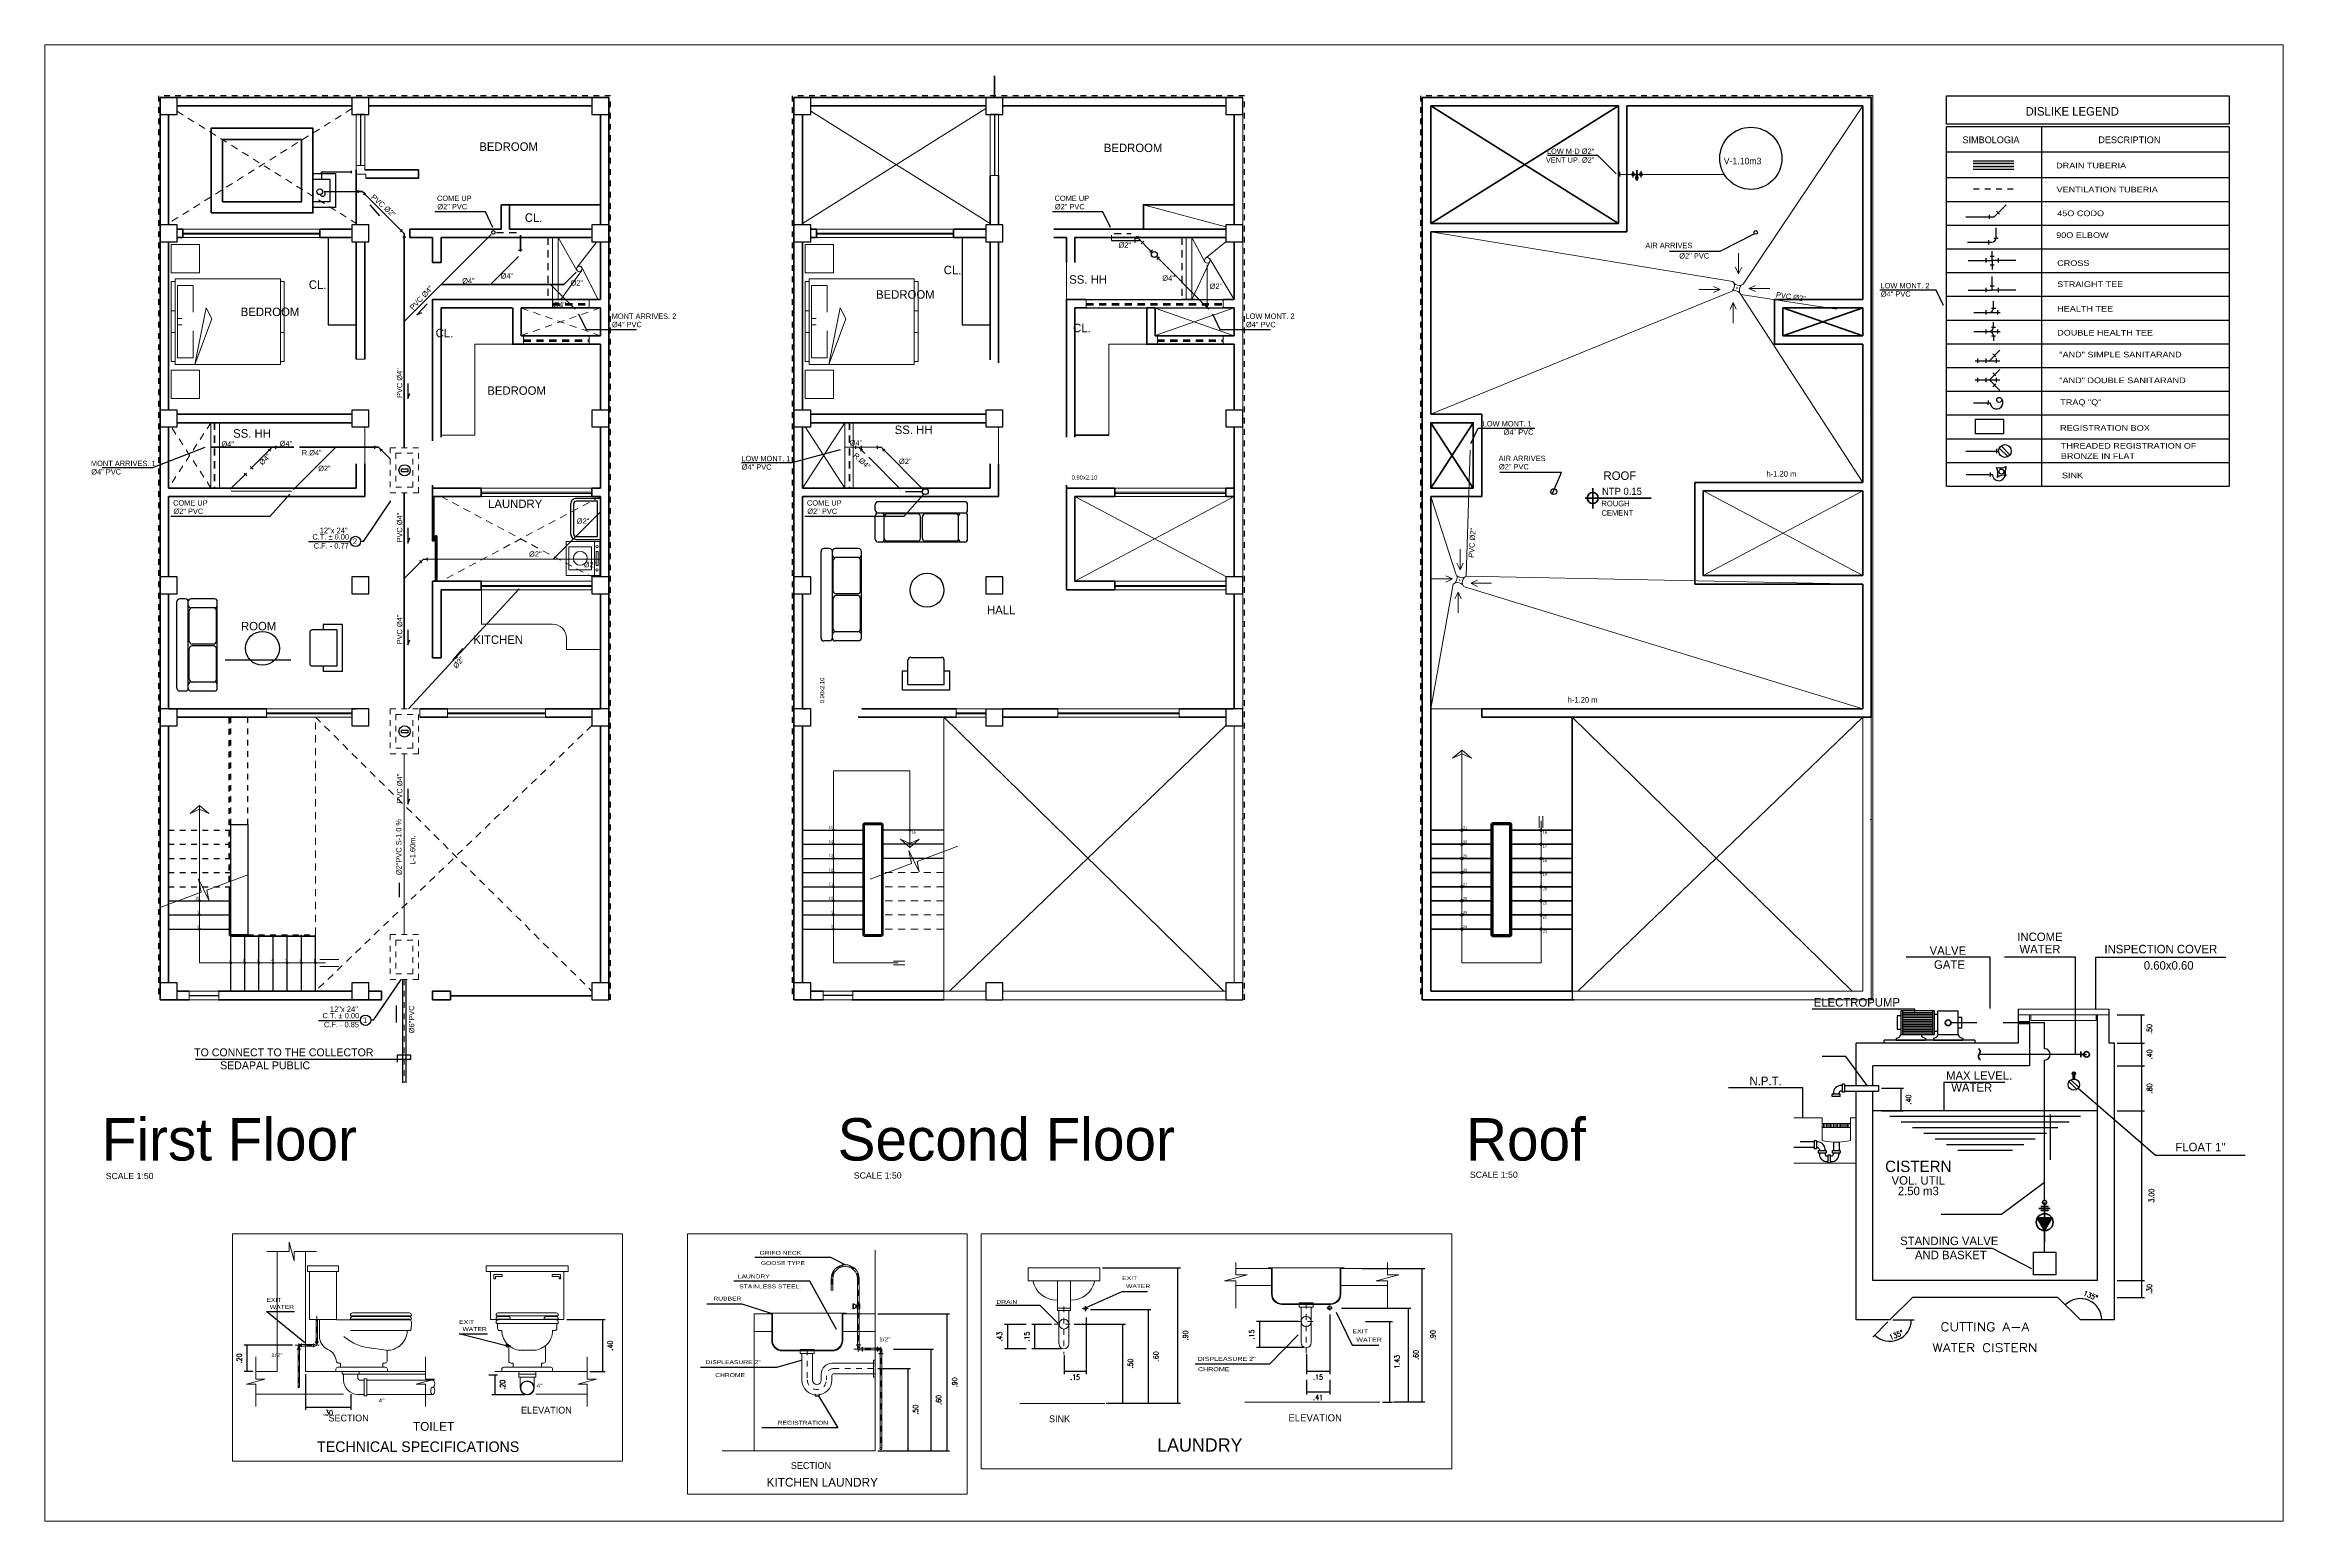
# Model space of a CAD drawing. Header units: millimetres. Extents: x -1414 to 2664, y 674 to 1517.
# Drawn here: x 1379.34 to 1418.94, y 673.98 to 700.12 of the extents above; entities that cross this region are included whole.
import ezdxf
from ezdxf.enums import TextEntityAlignment as Align

# ---------------------------------------------------------------- set-up
doc = ezdxf.new("R2010")
doc.units = ezdxf.units.MM
doc.header["$LTSCALE"] = 0.01
for name, pattern in [('DASHDOT2', [12.7, 6.35, -3.175, 0, -3.175]), ('DASHDOTX2', [50.8, 25.4, -12.7, 0, -12.7]), ('DASHED', [19.05, 12.7, -6.35]), ('DASHED2', [9.525, 6.35, -3.175])]:
    doc.linetypes.add(name, pattern=pattern)
doc.layers.get('0').update_dxf_attribs({"linetype": 'CONTINUOUS'})
for name, color, linetype, lineweight in [('.01', 1, 'CONTINUOUS', 9), ('.05', 119, 'CONTINUOUS', 5), ('.1', 2, 'CONTINUOUS', 13), ('Acces.Desag.', 4, 'CONTINUOUS', 9), ('Cotas', 1, 'CONTINUOUS', 9), ('detalle - 1', 254, 'CONTINUOUS', 20), ('detalle - 2', 111, 'CONTINUOUS', 20), ('IS DESAGUE', 6, 'CONTINUOUS', 13), ('IS DESAGUE 2', 3, 'CONTINUOUS', 13), ('Layer1', 8, 'CONTINUOUS', 13), ('MEMBRETE', 42, 'CONTINUOUS', 20), ('MOBILIARIO', 250, 'CONTINUOUS', 9), ('MURO', 5, 'CONTINUOUS', 50), ('pared baja', 8, 'CONTINUOUS', 0), ('sanitarias agua', 1, 'CONTINUOUS', 30), ('sanitarias simbolo 1', 2, 'CONTINUOUS', 40), ('TEXTO', 7, 'CONTINUOUS', 25)]:
    doc.layers.add(name, color=color, linetype=linetype, lineweight=lineweight)
for name, color, linetype in [('.2', 2, 'CONTINUOUS'), ('.20', 2, 'CONTINUOUS'), ('0.3', 3, 'CONTINUOUS'), ('02', 2, 'CONTINUOUS'), ('03', 3, 'CONTINUOUS'), ('04', 4, 'CONTINUOUS'), ('06', 6, 'CONTINUOUS'), ('2', 2, 'CONTINUOUS'), ('a Text Pequeñ', 3, 'CONTINUOUS'), ('Achurado', 252, 'CONTINUOUS'), ('AFORMA-COL', 7, 'CONTINUOUS'), ('COL', 2, 'CONTINUOUS'), ('DESAG', 6, 'CONTINUOUS'), ('detalle cocina', 40, 'CONTINUOUS'), ('E ZAPATAS', 7, 'CONTINUOUS'), ('G-LINEA FINA', 254, 'CONTINUOUS'), ('IE-ALU', 3, 'CONTINUOUS'), ('LINEA-1', 1, 'CONTINUOUS'), ('sanitarias simbolo 3', 140, 'CONTINUOUS'), ('sanitarios_1', 3, 'CONTINUOUS'), ('SUBTITULOS', 3, 'CONTINUOUS'), ('TEXTOS02', 2, 'CONTINUOUS'), ('TRAZO02', 2, 'CONTINUOUS'), ('TRAZO04', 4, 'CONTINUOUS'), ('VIGAS', 2, 'CONTINUOUS')]:
    doc.layers.add(name, color=color, linetype=linetype)
doc.layers.add('EQUIPAMIENTO', color=139, linetype='CONTINUOUS', lineweight=15, true_color=0x1d4e5d)
doc.styles.add('A-4', font='A-4')
doc.styles.add('ARIAL-1', font='ARIAL-1')
doc.styles.add('Espec y Ley', font='Espec y Ley')
doc.styles.add('F-1', font='F-1')
doc.styles.add('J-1', font='J-1')
doc.styles.add('R60-25', font='R60-25')
doc.styles.add('ROMANS', font='ROMANS')
doc.styles.add('ST2', font='ST2')
doc.styles.get("Standard").update_dxf_attribs({"font": 'STANDARD'})
doc.styles.add('style1', font='style1')
doc.styles.add('SUBTITULOS(E)', font='SUBTITULOS(E)')
doc.styles.add('TEXTO', font='TEXTO')
doc.dimstyles.get("Standard").update_dxf_attribs({"dimscale": 0.05, "dimtxt": 1.8, "dimasz": 1, "dimexe": 1, "dimexo": 1, "dimgap": 0.9, "dimtad": 0, "dimtoh": 1, "dimzin": 4, "dimdsep": 46, "dimcen": 0.09, "dimclrd": 2, "dimclre": 1, "dimclrt": 3, "dimadec": 0, "dimazin": 0, "dimtfac": 1, "dimtdec": 4, "dimtofl": 0, "dimtmove": 0, "dimatfit": 3, "dimfxl": 0.05, "dimtolj": 1, "dimtzin": 0, "dimarcsym": 0})

# ---------------------------------------------------------------- blocks, each defined once
blk = doc.blocks.new('*D104')
at = {"layer": 'detalle cocina', "color": 1, "linetype": 'ByBlock', "lineweight": -2}
for p, q in [((1411.833, 681.648), (1412.223, 681.648)), ((1411.833, 681.248), (1412.223, 681.248))]:
    blk.add_line(p, q, dxfattribs=at)
at = {"layer": 'detalle cocina', "color": 2, "linetype": 'ByBlock', "lineweight": -2}
blk.add_line((1412.173, 681.648), (1412.173, 681.248), dxfattribs=at)
for points in [[(1412.173, 681.648), (1412.182, 681.598), (1412.165, 681.598)], [(1412.173, 681.248), (1412.165, 681.298), (1412.182, 681.298)]]:
    blk.add_solid(points, dxfattribs=at)
at = {"layer": 'detalle cocina', "color": 3, "linetype": 'CONTINUOUS', "lineweight": -2, "insert": (1412.312, 681.448), "char_height": 0.09, "width": 0.15, "attachment_point": 5, "rotation": 90}
blk.add_mtext('.40', dxfattribs=at)
blk = doc.blocks.new('*D107')
at = {"layer": 'detalle cocina', "color": 1, "linetype": 'ByBlock', "lineweight": -2}
for p, q in [((1416.003, 682.048), (1416.486, 682.048)), ((1416.003, 681.248), (1416.486, 681.248))]:
    blk.add_line(p, q, dxfattribs=at)
at = {"layer": 'detalle cocina', "color": 2, "linetype": 'ByBlock', "lineweight": -2}
blk.add_line((1416.436, 682.048), (1416.436, 681.248), dxfattribs=at)
for points in [[(1416.436, 682.048), (1416.444, 681.998), (1416.427, 681.998)], [(1416.436, 681.248), (1416.427, 681.298), (1416.444, 681.298)]]:
    blk.add_solid(points, dxfattribs=at)
at = {"layer": 'detalle cocina', "color": 3, "linetype": 'CONTINUOUS', "lineweight": -2, "insert": (1416.575, 681.648), "char_height": 0.09, "width": 0.14, "attachment_point": 5, "rotation": 90}
blk.add_mtext('.80', dxfattribs=at)
blk = doc.blocks.new('*D108')
at = {"layer": 'detalle cocina', "color": 1, "linetype": 'ByBlock', "lineweight": -2}
for p, q in [((1416.003, 682.448), (1416.486, 682.448)), ((1416.003, 682.048), (1416.486, 682.048))]:
    blk.add_line(p, q, dxfattribs=at)
at = {"layer": 'detalle cocina', "color": 2, "linetype": 'ByBlock', "lineweight": -2}
blk.add_line((1416.436, 682.448), (1416.436, 682.048), dxfattribs=at)
for points in [[(1416.436, 682.448), (1416.444, 682.398), (1416.427, 682.398)], [(1416.436, 682.048), (1416.427, 682.098), (1416.444, 682.098)]]:
    blk.add_solid(points, dxfattribs=at)
at = {"layer": 'detalle cocina', "color": 3, "linetype": 'CONTINUOUS', "lineweight": -2, "insert": (1416.575, 682.248), "char_height": 0.09, "width": 0.15, "attachment_point": 5, "rotation": 90}
blk.add_mtext('.40', dxfattribs=at)
blk = doc.blocks.new('*D109')
at = {"layer": 'detalle cocina', "color": 1, "linetype": 'ByBlock', "lineweight": -2}
for p, q in [((1416.003, 678.248), (1416.486, 678.248)), ((1416.003, 677.947), (1416.486, 677.947))]:
    blk.add_line(p, q, dxfattribs=at)
at = {"layer": 'detalle cocina', "color": 2, "linetype": 'ByBlock', "lineweight": -2}
blk.add_line((1416.436, 678.248), (1416.436, 677.947), dxfattribs=at)
for points in [[(1416.436, 678.248), (1416.444, 678.198), (1416.427, 678.198)], [(1416.436, 677.947), (1416.427, 677.997), (1416.444, 677.997)]]:
    blk.add_solid(points, dxfattribs=at)
at = {"layer": 'detalle cocina', "color": 3, "linetype": 'CONTINUOUS', "lineweight": -2, "insert": (1416.573, 678.097), "char_height": 0.09, "width": 0.14, "attachment_point": 5, "rotation": 90}
blk.add_mtext('.30', dxfattribs=at)
blk = doc.blocks.new('*D110')
at = {"layer": 'detalle cocina', "color": 1, "linetype": 'ByBlock', "lineweight": -2}
for p, q in [((1416.003, 681.248), (1416.486, 681.248)), ((1416.003, 678.248), (1416.486, 678.248))]:
    blk.add_line(p, q, dxfattribs=at)
at = {"layer": 'detalle cocina', "color": 2, "linetype": 'ByBlock', "lineweight": -2}
blk.add_line((1416.436, 681.248), (1416.436, 678.248), dxfattribs=at)
for points in [[(1416.436, 681.248), (1416.444, 681.198), (1416.427, 681.198)], [(1416.436, 678.248), (1416.427, 678.298), (1416.444, 678.298)]]:
    blk.add_solid(points, dxfattribs=at)
at = {"layer": 'detalle cocina', "color": 3, "linetype": 'CONTINUOUS', "lineweight": -2, "insert": (1416.611, 679.748), "char_height": 0.09, "width": 0.21, "attachment_point": 5, "rotation": 90}
blk.add_mtext('3.00', dxfattribs=at)
blk = doc.blocks.new('*D112')
at = {"layer": 'detalle cocina', "color": 1, "linetype": 'ByBlock', "lineweight": -2}
for p, q in [((1416.003, 682.948), (1416.486, 682.948)), ((1416.003, 682.448), (1416.486, 682.448))]:
    blk.add_line(p, q, dxfattribs=at)
at = {"layer": 'detalle cocina', "color": 2, "linetype": 'ByBlock', "lineweight": -2}
blk.add_line((1416.436, 682.448), (1416.436, 682.948), dxfattribs=at)
for points in [[(1416.436, 682.948), (1416.444, 682.898), (1416.427, 682.898)], [(1416.436, 682.448), (1416.427, 682.498), (1416.444, 682.498)]]:
    blk.add_solid(points, dxfattribs=at)
at = {"layer": 'detalle cocina', "color": 3, "linetype": 'CONTINUOUS', "lineweight": -2, "insert": (1416.573, 682.698), "char_height": 0.09, "width": 0.14, "attachment_point": 5, "rotation": 90}
blk.add_mtext('.50', dxfattribs=at)
blk = doc.blocks.new('*D113')
at = {"layer": 'Achurado', "color": 2, "linetype": 'ByBlock', "lineweight": -2}
blk.add_arc((1415.353, 677.547), 0.378, 0, 135, dxfattribs=at)
for points in [[(1415.086, 677.814), (1415.118, 677.854), (1415.129, 677.841)], [(1415.731, 677.547), (1415.72, 677.596), (1415.736, 677.597)]]:
    blk.add_solid(points, dxfattribs=at)
at = {"layer": 'Achurado', "color": 3, "linetype": 'CONTINUOUS', "lineweight": -2, "insert": (1415.515, 677.938), "char_height": 0.09, "width": 0.22, "attachment_point": 8, "rotation": 337.5}
blk.add_mtext('135%%D', dxfattribs=at)
blk = doc.blocks.new('*D114')
at = {"layer": 'Achurado', "color": 1, "linetype": 'ByBlock', "lineweight": -2}
for p, q in [((1412.033, 677.548), (1412.411, 677.548)), ((1411.948, 677.512), (1411.681, 677.245))]:
    blk.add_line(p, q, dxfattribs=at)
at = {"layer": 'Achurado', "color": 2, "linetype": 'ByBlock', "lineweight": -2}
blk.add_arc((1411.983, 677.548), 0.378, 225, 0, dxfattribs=at)
for points in [[(1412.361, 677.548), (1412.366, 677.497), (1412.35, 677.498)], [(1411.716, 677.28), (1411.759, 677.254), (1411.748, 677.241)]]:
    blk.add_solid(points, dxfattribs=at)
at = {"layer": 'Achurado', "color": 3, "linetype": 'CONTINUOUS', "lineweight": -2, "insert": (1412.111, 677.24), "char_height": 0.09, "width": 0.22, "attachment_point": 8, "rotation": 22.5}
blk.add_mtext('135%%D', dxfattribs=at)
blk = doc.blocks.new('*D116')
at = {"layer": 'detalle - 2', "color": 1, "linetype": 'ByBlock', "lineweight": -2}
for p, q in [((1396.703, 677.465), (1396.321, 677.465)), ((1396.703, 677.037), (1396.321, 677.037))]:
    blk.add_line(p, q, dxfattribs=at)
at = {"layer": 'detalle - 2', "color": 2, "linetype": 'ByBlock', "lineweight": -2}
blk.add_line((1396.371, 677.465), (1396.371, 677.037), dxfattribs=at)
for points in [[(1396.371, 677.465), (1396.379, 677.415), (1396.363, 677.415)], [(1396.371, 677.037), (1396.363, 677.087), (1396.379, 677.087)]]:
    blk.add_solid(points, dxfattribs=at)
at = {"layer": 'detalle - 2', "color": 3, "linetype": 'CONTINUOUS', "lineweight": -2, "insert": (1396.231, 677.251), "char_height": 0.09, "width": 0.15, "attachment_point": 5, "rotation": 90}
blk.add_mtext('.43', dxfattribs=at)
blk = doc.blocks.new('*D117')
at = {"layer": 'detalle - 2', "color": 1, "linetype": 'ByBlock', "lineweight": -2}
for p, q in [((1401.661, 676.487), (1401.661, 676.226)), ((1402.072, 676.487), (1402.072, 676.226))]:
    blk.add_line(p, q, dxfattribs=at)
at = {"layer": 'detalle - 2', "color": 2, "linetype": 'ByBlock', "lineweight": -2}
blk.add_line((1401.661, 676.276), (1402.072, 676.276), dxfattribs=at)
for points in [[(1401.661, 676.276), (1401.711, 676.284), (1401.711, 676.268)], [(1402.072, 676.276), (1402.022, 676.268), (1402.022, 676.284)]]:
    blk.add_solid(points, dxfattribs=at)
at = {"layer": 'detalle - 2', "color": 3, "linetype": 'CONTINUOUS', "lineweight": -2, "insert": (1401.867, 676.175), "char_height": 0.09, "width": 0.13, "attachment_point": 5}
blk.add_mtext('.41', dxfattribs=at)
blk = doc.blocks.new('*D118')
at = {"layer": 'Cotas', "color": 1, "linetype": 'ByBlock', "lineweight": -2}
for p, q in [((1402.072, 677.644), (1402.072, 676.587)), ((1401.661, 676.942), (1401.661, 676.587))]:
    blk.add_line(p, q, dxfattribs=at)
at = {"layer": 'Cotas', "color": 2, "linetype": 'ByBlock', "lineweight": -2}
blk.add_line((1402.072, 676.637), (1401.661, 676.637), dxfattribs=at)
for points in [[(1401.661, 676.637), (1401.711, 676.645), (1401.711, 676.628)], [(1402.072, 676.637), (1402.022, 676.628), (1402.022, 676.645)]]:
    blk.add_solid(points, dxfattribs=at)
at = {"layer": 'Cotas', "color": 3, "linetype": 'CONTINUOUS', "lineweight": -2, "insert": (1401.867, 676.536), "char_height": 0.09, "width": 0.12, "attachment_point": 5}
blk.add_mtext('.15', dxfattribs=at)
blk = doc.blocks.new('*D119')
at = {"layer": 'Cotas', "color": 1, "linetype": 'ByBlock', "lineweight": -2}
for p, q in [((1401.515, 677.519), (1400.778, 677.519)), ((1401.607, 677.06), (1400.778, 677.06))]:
    blk.add_line(p, q, dxfattribs=at)
at = {"layer": 'Cotas', "color": 2, "linetype": 'ByBlock', "lineweight": -2}
blk.add_line((1400.828, 677.519), (1400.828, 677.06), dxfattribs=at)
for points in [[(1400.828, 677.519), (1400.837, 677.469), (1400.82, 677.469)], [(1400.828, 677.06), (1400.82, 677.11), (1400.837, 677.11)]]:
    blk.add_solid(points, dxfattribs=at)
at = {"layer": 'Cotas', "color": 3, "linetype": 'CONTINUOUS', "lineweight": -2, "insert": (1400.691, 677.289), "char_height": 0.09, "width": 0.12, "attachment_point": 5, "rotation": 90}
blk.add_mtext('.15', dxfattribs=at)
blk = doc.blocks.new('*D121')
at = {"layer": 'Cotas', "color": 1, "linetype": 'ByBlock', "lineweight": -2}
for p, q in [((1397.764, 677.589), (1397.764, 676.586)), ((1397.374, 676.923), (1397.374, 676.586))]:
    blk.add_line(p, q, dxfattribs=at)
at = {"layer": 'Cotas', "color": 2, "linetype": 'ByBlock', "lineweight": -2}
blk.add_line((1397.764, 676.636), (1397.374, 676.636), dxfattribs=at)
for points in [[(1397.374, 676.636), (1397.424, 676.644), (1397.424, 676.628)], [(1397.764, 676.636), (1397.714, 676.628), (1397.714, 676.644)]]:
    blk.add_solid(points, dxfattribs=at)
at = {"layer": 'Cotas', "color": 3, "linetype": 'CONTINUOUS', "lineweight": -2, "insert": (1397.569, 676.535), "char_height": 0.09, "width": 0.12, "attachment_point": 5}
blk.add_mtext('.15', dxfattribs=at)
blk = doc.blocks.new('*D122')
at = {"layer": 'Cotas', "color": 1, "linetype": 'ByBlock', "lineweight": -2}
for p, q in [((1397.55, 677.475), (1398.457, 677.475)), ((1398.138, 676.077), (1398.457, 676.077))]:
    blk.add_line(p, q, dxfattribs=at)
at = {"layer": 'Cotas', "color": 2, "linetype": 'ByBlock', "lineweight": -2}
blk.add_line((1398.407, 677.475), (1398.407, 676.077), dxfattribs=at)
for points in [[(1398.407, 677.475), (1398.415, 677.425), (1398.399, 677.425)], [(1398.407, 676.077), (1398.399, 676.127), (1398.415, 676.127)]]:
    blk.add_solid(points, dxfattribs=at)
at = {"layer": 'Cotas', "color": 3, "linetype": 'CONTINUOUS', "lineweight": -2, "insert": (1398.546, 676.776), "char_height": 0.09, "width": 0.14, "attachment_point": 5, "rotation": 90}
blk.add_mtext('.50', dxfattribs=at)
blk = doc.blocks.new('*D123')
at = {"layer": 'Cotas', "color": 1, "linetype": 'ByBlock', "lineweight": -2}
for p, q in [((1397.15, 677.465), (1396.803, 677.465)), ((1397.32, 677.037), (1396.803, 677.037))]:
    blk.add_line(p, q, dxfattribs=at)
at = {"layer": 'Cotas', "color": 2, "linetype": 'ByBlock', "lineweight": -2}
blk.add_line((1396.853, 677.465), (1396.853, 677.037), dxfattribs=at)
for points in [[(1396.853, 677.465), (1396.861, 677.415), (1396.845, 677.415)], [(1396.853, 677.037), (1396.845, 677.087), (1396.861, 677.087)]]:
    blk.add_solid(points, dxfattribs=at)
at = {"layer": 'Cotas', "color": 3, "linetype": 'CONTINUOUS', "lineweight": -2, "insert": (1396.716, 677.251), "char_height": 0.09, "width": 0.12, "attachment_point": 5, "rotation": 90}
blk.add_mtext('.15', dxfattribs=at)
blk = doc.blocks.new('*D125')
at = {"layer": 'Cotas', "color": 1, "linetype": 'ByBlock', "lineweight": -2}
for p, q in [((1398.053, 678.472), (1399.432, 678.472)), ((1398.119, 676.077), (1399.432, 676.077))]:
    blk.add_line(p, q, dxfattribs=at)
at = {"layer": 'Cotas', "color": 2, "linetype": 'ByBlock', "lineweight": -2}
blk.add_line((1399.382, 678.472), (1399.382, 676.077), dxfattribs=at)
for points in [[(1399.382, 678.472), (1399.39, 678.422), (1399.374, 678.422)], [(1399.382, 676.077), (1399.374, 676.127), (1399.39, 676.127)]]:
    blk.add_solid(points, dxfattribs=at)
at = {"layer": 'Cotas', "color": 3, "linetype": 'CONTINUOUS', "lineweight": -2, "insert": (1399.521, 677.274), "char_height": 0.09, "width": 0.14, "attachment_point": 5, "rotation": 90}
blk.add_mtext('.90', dxfattribs=at)
blk = doc.blocks.new('*D127')
at = {"layer": 'Cotas', "color": 1, "linetype": 'ByBlock', "lineweight": -2}
for p, q in [((1397.839, 677.733), (1398.911, 677.733)), ((1398.129, 676.077), (1398.911, 676.077))]:
    blk.add_line(p, q, dxfattribs=at)
at = {"layer": 'Cotas', "color": 2, "linetype": 'ByBlock', "lineweight": -2}
blk.add_line((1398.861, 677.733), (1398.861, 676.077), dxfattribs=at)
for points in [[(1398.861, 677.733), (1398.869, 677.683), (1398.852, 677.683)], [(1398.861, 676.077), (1398.852, 676.127), (1398.869, 676.127)]]:
    blk.add_solid(points, dxfattribs=at)
at = {"layer": 'Cotas', "color": 3, "linetype": 'CONTINUOUS', "lineweight": -2, "insert": (1398.999, 676.905), "char_height": 0.09, "width": 0.14, "attachment_point": 5, "rotation": 90}
blk.add_mtext('.60', dxfattribs=at)
blk = doc.blocks.new('*D128')
at = {"layer": 'Cotas', "color": 1, "linetype": 'ByBlock', "lineweight": -2}
for p, q in [((1402.708, 677.519), (1403.186, 677.519)), ((1403.008, 676.09), (1403.186, 676.09))]:
    blk.add_line(p, q, dxfattribs=at)
at = {"layer": 'Cotas', "color": 2, "linetype": 'ByBlock', "lineweight": -2}
blk.add_line((1403.136, 676.09), (1403.136, 677.519), dxfattribs=at)
for points in [[(1403.136, 677.519), (1403.144, 677.469), (1403.127, 677.469)], [(1403.136, 676.09), (1403.127, 676.14), (1403.144, 676.14)]]:
    blk.add_solid(points, dxfattribs=at)
at = {"layer": 'Cotas', "color": 3, "linetype": 'CONTINUOUS', "lineweight": -2, "insert": (1403.264, 676.805), "char_height": 0.09, "width": 0.2, "attachment_point": 5, "rotation": 90}
blk.add_mtext('1.43', dxfattribs=at)
blk = doc.blocks.new('*D129')
at = {"layer": 'Cotas', "color": 1, "linetype": 'ByBlock', "lineweight": -2}
for p, q in [((1402.28, 677.758), (1403.509, 677.758)), ((1403.201, 676.1), (1403.509, 676.1))]:
    blk.add_line(p, q, dxfattribs=at)
at = {"layer": 'Cotas', "color": 2, "linetype": 'ByBlock', "lineweight": -2}
blk.add_line((1403.459, 677.758), (1403.459, 676.1), dxfattribs=at)
for points in [[(1403.459, 677.758), (1403.467, 677.708), (1403.451, 677.708)], [(1403.459, 676.1), (1403.451, 676.15), (1403.467, 676.15)]]:
    blk.add_solid(points, dxfattribs=at)
at = {"layer": 'Cotas', "color": 3, "linetype": 'CONTINUOUS', "lineweight": -2, "insert": (1403.598, 676.929), "char_height": 0.09, "width": 0.14, "attachment_point": 5, "rotation": 90}
blk.add_mtext('.60', dxfattribs=at)
blk = doc.blocks.new('*D131')
at = {"layer": 'Cotas', "color": 1, "linetype": 'ByBlock', "lineweight": -2}
for p, q in [((1402.643, 678.46), (1403.755, 678.46)), ((1403.261, 676.1), (1403.755, 676.1))]:
    blk.add_line(p, q, dxfattribs=at)
at = {"layer": 'Cotas', "color": 2, "linetype": 'ByBlock', "lineweight": -2}
blk.add_line((1403.705, 678.46), (1403.705, 676.1), dxfattribs=at)
for points in [[(1403.705, 678.46), (1403.713, 678.41), (1403.697, 678.41)], [(1403.705, 676.1), (1403.697, 676.15), (1403.713, 676.15)]]:
    blk.add_solid(points, dxfattribs=at)
at = {"layer": 'Cotas', "color": 3, "linetype": 'CONTINUOUS', "lineweight": -2, "insert": (1403.899, 677.28), "char_height": 0.09, "width": 0.14, "attachment_point": 5, "rotation": 90}
blk.add_mtext('.90', dxfattribs=at)
blk = doc.blocks.new('*D132')
at = {"layer": 'Cotas', "color": 1, "linetype": 'ByBlock', "lineweight": -2}
for p, q in [((1383.953, 676.585), (1383.953, 675.956)), ((1384.753, 676.235), (1384.753, 675.956))]:
    blk.add_line(p, q, dxfattribs=at)
at = {"layer": 'Cotas', "color": 2, "linetype": 'ByBlock', "lineweight": -2}
blk.add_line((1383.953, 676.006), (1384.753, 676.006), dxfattribs=at)
for points in [[(1383.953, 676.006), (1384.003, 676.014), (1384.003, 675.998)], [(1384.753, 676.006), (1384.703, 675.998), (1384.703, 676.014)]]:
    blk.add_solid(points, dxfattribs=at)
at = {"layer": 'Cotas', "color": 3, "linetype": 'CONTINUOUS', "lineweight": -2, "insert": (1384.353, 675.905), "char_height": 0.09, "width": 0.14, "attachment_point": 5}
blk.add_mtext('.30', dxfattribs=at)
blk = doc.blocks.new('*D134')
at = {"layer": 'Cotas', "color": 1, "linetype": 'ByBlock', "lineweight": -2}
for p, q in [((1394.079, 676.686), (1394.657, 676.686)), ((1394.079, 675.233), (1394.657, 675.233))]:
    blk.add_line(p, q, dxfattribs=at)
at = {"layer": 'Cotas', "color": 2, "linetype": 'ByBlock', "lineweight": -2}
blk.add_line((1394.607, 676.686), (1394.607, 675.233), dxfattribs=at)
for points in [[(1394.607, 676.686), (1394.615, 676.636), (1394.598, 676.636)], [(1394.607, 675.233), (1394.598, 675.283), (1394.615, 675.283)]]:
    blk.add_solid(points, dxfattribs=at)
at = {"layer": 'Cotas', "color": 3, "linetype": 'CONTINUOUS', "lineweight": -2, "insert": (1394.746, 675.959), "char_height": 0.09, "width": 0.14, "attachment_point": 5, "rotation": 90}
blk.add_mtext('.50', dxfattribs=at)
blk = doc.blocks.new('*D135')
at = {"layer": 'Cotas', "color": 1, "linetype": 'ByBlock', "lineweight": -2}
for p, q in [((1394.358, 677.033), (1395.065, 677.033)), ((1394.48, 675.233), (1395.065, 675.233))]:
    blk.add_line(p, q, dxfattribs=at)
at = {"layer": 'Cotas', "color": 2, "linetype": 'ByBlock', "lineweight": -2}
blk.add_line((1395.015, 677.033), (1395.015, 675.233), dxfattribs=at)
for points in [[(1395.015, 677.033), (1395.024, 676.983), (1395.007, 676.983)], [(1395.015, 675.233), (1395.007, 675.283), (1395.024, 675.283)]]:
    blk.add_solid(points, dxfattribs=at)
at = {"layer": 'Cotas', "color": 3, "linetype": 'CONTINUOUS', "lineweight": -2, "insert": (1395.154, 676.133), "char_height": 0.09, "width": 0.14, "attachment_point": 5, "rotation": 90}
blk.add_mtext('.60', dxfattribs=at)
blk = doc.blocks.new('*D136')
at = {"layer": 'Cotas', "color": 1, "linetype": 'ByBlock', "lineweight": -2}
for p, q in [((1394.079, 677.653), (1395.349, 677.653)), ((1394.079, 675.233), (1395.349, 675.233))]:
    blk.add_line(p, q, dxfattribs=at)
at = {"layer": 'Cotas', "color": 2, "linetype": 'ByBlock', "lineweight": -2}
blk.add_line((1395.299, 677.653), (1395.299, 675.233), dxfattribs=at)
for points in [[(1395.299, 677.653), (1395.308, 677.603), (1395.291, 677.603)], [(1395.299, 675.233), (1395.291, 675.283), (1395.308, 675.283)]]:
    blk.add_solid(points, dxfattribs=at)
at = {"layer": 'Cotas', "color": 3, "linetype": 'CONTINUOUS', "lineweight": -2, "insert": (1395.438, 676.443), "char_height": 0.09, "width": 0.14, "attachment_point": 5, "rotation": 90}
blk.add_mtext('.90', dxfattribs=at)
blk = doc.blocks.new('*D142')
at = {"layer": 'Cotas', "color": 1, "linetype": 'ByBlock', "lineweight": -2}
for p, q in [((1383.722, 677.098), (1382.871, 677.098)), ((1383.023, 676.635), (1382.871, 676.635))]:
    blk.add_line(p, q, dxfattribs=at)
at = {"layer": 'Cotas', "color": 2, "linetype": 'ByBlock', "lineweight": -2}
blk.add_line((1382.921, 676.635), (1382.921, 677.098), dxfattribs=at)
for points in [[(1382.921, 677.098), (1382.929, 677.048), (1382.912, 677.048)], [(1382.921, 676.635), (1382.912, 676.685), (1382.929, 676.685)]]:
    blk.add_solid(points, dxfattribs=at)
at = {"layer": 'Cotas', "color": 3, "linetype": 'CONTINUOUS', "lineweight": -2, "insert": (1382.782, 676.866), "char_height": 0.09, "width": 0.14, "attachment_point": 5, "rotation": 90}
blk.add_mtext('.20', dxfattribs=at)
blk = doc.blocks.new('*D143')
at = {"layer": 'Cotas', "color": 1, "linetype": 'ByBlock', "lineweight": -2}
for p, q in [((1387.197, 676.577), (1387.351, 676.577)), ((1387.826, 676.22), (1387.251, 676.22))]:
    blk.add_line(p, q, dxfattribs=at)
at = {"layer": 'Cotas', "color": 2, "linetype": 'ByBlock', "lineweight": -2}
blk.add_line((1387.301, 676.577), (1387.301, 676.22), dxfattribs=at)
for points in [[(1387.301, 676.577), (1387.309, 676.527), (1387.293, 676.527)], [(1387.301, 676.22), (1387.293, 676.27), (1387.309, 676.27)]]:
    blk.add_solid(points, dxfattribs=at)
at = {"layer": 'Cotas', "color": 3, "linetype": 'CONTINUOUS', "lineweight": -2, "insert": (1387.44, 676.399), "char_height": 0.09, "width": 0.14, "attachment_point": 5, "rotation": 90}
blk.add_mtext('.20', dxfattribs=at)
blk = doc.blocks.new('*D145')
at = {"layer": 'Cotas', "color": 1, "linetype": 'ByBlock', "lineweight": -2}
for p, q in [((1388.576, 677.553), (1389.255, 677.553)), ((1388.986, 676.635), (1389.255, 676.635))]:
    blk.add_line(p, q, dxfattribs=at)
at = {"layer": 'Cotas', "color": 2, "linetype": 'ByBlock', "lineweight": -2}
blk.add_line((1389.205, 677.553), (1389.205, 676.635), dxfattribs=at)
for points in [[(1389.205, 677.553), (1389.213, 677.503), (1389.196, 677.503)], [(1389.205, 676.635), (1389.196, 676.685), (1389.213, 676.685)]]:
    blk.add_solid(points, dxfattribs=at)
at = {"layer": 'Cotas', "color": 3, "linetype": 'CONTINUOUS', "lineweight": -2, "insert": (1389.344, 677.094), "char_height": 0.09, "width": 0.15, "attachment_point": 5, "rotation": 90}
blk.add_mtext('.40', dxfattribs=at)

msp = doc.modelspace()

# ---------------------------------------------------------------- hatches: boundary and pattern name
msp.add_hatch(color=2).paths.add_polyline_path([(1407.48, 697.749), (1407.53, 697.749), (1407.505, 697.899)], flags=0)
at = {"layer": 'Achurado', "lineweight": 60}
h = msp.add_hatch(dxfattribs=at)
h.set_pattern_fill('ANSI31', color=256, scale=0.0125, style=0)
h.set_pattern_definition([])
h.paths.add_polyline_path([(1384.084, 698.641), (1384.084, 697.141), (1382.284, 697.141), (1382.284, 698.641), (1383.659, 698.641), (1384.084, 698.641), (1383.884, 698.441), (1382.484, 698.441), (1382.484, 697.341), (1383.884, 697.341), (1383.884, 698.441)], flags=0)
at = {"layer": 'Cotas'}
msp.add_hatch(color=256, dxfattribs=at).paths.add_polyline_path([(1414.175, 698.022), (1413.454, 698.022), (1413.454, 697.962), (1414.175, 697.962)], flags=0)
at = {"layer": 'sanitarias simbolo 1'}
msp.add_hatch(color=256, dxfattribs=at).paths.add_polyline_path([(1414.849, 679.353), (1414.59, 679.353), (1414.72, 679.128)], flags=0)
at = {"layer": 'sanitarias simbolo 3', "linetype": 'CONTINUOUS'}
h = msp.add_hatch(color=256, dxfattribs=at)
edge = h.paths.add_edge_path(flags=0)
edge.add_arc((1415.237, 681.912), 0.03, 179.9999, 0.0001)
edge.add_arc((1415.237, 681.912), 0.03, 359.9999, 180.0001)
h = msp.add_hatch(color=256, dxfattribs=at)
edge = h.paths.add_edge_path(flags=0)
edge.add_arc((1415.237, 681.912), 0.03, 240, 300, ccw=False)
edge.add_line((1415.222, 681.886), (1415.222, 681.812))
edge.add_arc((1415.237, 681.812), 0.015, 359.9998, 180.0002, ccw=False)
edge.add_line((1415.252, 681.812), (1415.252, 681.886))
h = msp.add_hatch(color=256, dxfattribs=at)
edge = h.paths.add_edge_path(flags=0)
edge.add_arc((1415.237, 681.812), 0.015, 180, 184.3012)
edge.add_arc((1415.237, 681.712), 0.1, 81.3976, 98.6024, ccw=False)
edge.add_arc((1415.237, 681.812), 0.015, 355.6988, 180)
h = msp.add_hatch(color=256, dxfattribs=at)
edge = h.paths.add_edge_path(flags=0)
edge.add_arc((1415.237, 681.812), 0.015, 184.3012, 355.6988)
edge.add_arc((1415.237, 681.712), 0.1, 81.3976, 98.6024)

# ---------------------------------------------------------------- linework, layer by layer
at = {"layer": '.01', "color": 8, "linetype": 'DASHED'}
for p, q in [((1384.776, 698.989), (1381.531, 696.957)), ((1381.681, 698.942), (1384.851, 696.957)), ((1389.171, 695.462), (1387.771, 694.972)), ((1387.771, 695.458), (1389.171, 694.968)), ((1382.281, 693.428), (1381.531, 692.273)), ((1382.34, 693.428), (1382.34, 692.263)), ((1382.35, 693.428), (1382.35, 692.263)), ((1393.571, 693.428), (1393.571, 692.273)), ((1393.581, 693.428), (1393.581, 692.273)), ((1382.281, 692.273), (1381.579, 693.353)), ((1386.351, 692.123), (1389.03, 690.698)), ((1389.171, 692.123), (1386.351, 690.623)), ((1384.131, 688.216), (1389.021, 683.365)), ((1384.131, 684.366), (1384.131, 688.216)), ((1389.021, 688.071), (1384.131, 683.366)), ((1395.245, 685.466), (1394.145, 685.466)), ((1395.245, 685.216), (1394.145, 685.216)), ((1395.245, 684.966), (1394.145, 684.966)), ((1395.245, 684.716), (1394.145, 684.716)), ((1395.245, 684.466), (1394.145, 684.466))]:
    msp.add_line(p, q, dxfattribs=at)
at = {"layer": '.01', "color": 8}
for p, q in [((1395.99, 698.989), (1392.745, 696.957)), ((1392.895, 698.942), (1396.065, 696.957)), ((1400.535, 683.216), (1400.535, 699.186)), ((1396.14, 697.807), (1396.065, 697.807)), ((1396.065, 697.807), (1396.215, 697.807)), ((1398.778, 697.287), (1400.235, 696.897)), ((1386.201, 696.287), (1386.201, 696.262)), ((1397.415, 696.287), (1397.415, 695.612)), ((1397.415, 696.262), (1397.415, 695.612)), ((1388.971, 695.462), (1388.971, 695.612)), ((1397.765, 695.462), (1397.765, 695.612)), ((1400.385, 695.462), (1398.985, 694.972)), ((1398.985, 695.458), (1400.385, 694.968)), ((1400.185, 695.462), (1400.185, 695.612)), ((1387.811, 694.968), (1387.811, 694.818)), ((1388.971, 694.818), (1388.971, 694.968)), ((1399.025, 694.968), (1399.025, 694.818)), ((1400.185, 694.818), (1400.185, 694.968)), ((1386.951, 693.207), (1386.951, 694.818)), ((1386.951, 694.818), (1387.611, 694.818)), ((1398.165, 693.207), (1398.165, 694.818)), ((1398.165, 694.818), (1398.825, 694.818)), ((1382.431, 693.421), (1384.776, 693.421)), ((1393.495, 693.428), (1392.745, 692.273)), ((1393.645, 693.421), (1395.99, 693.421)), ((1385.001, 692.653), (1385.001, 693.353)), ((1386.351, 693.207), (1386.951, 693.207)), ((1393.495, 692.273), (1392.793, 693.353)), ((1396.215, 692.653), (1396.215, 693.353)), ((1397.565, 693.207), (1398.165, 693.207)), ((1408.681, 692.223), (1411.501, 690.723)), ((1411.501, 692.223), (1408.681, 690.723)), ((1397.565, 692.123), (1400.244, 690.698)), ((1400.385, 692.123), (1397.565, 690.623)), ((1383.266, 688.216), (1383.266, 688.366)), ((1386.465, 688.216), (1386.465, 688.366)), ((1388.2, 688.291), (1388.2, 688.366)), ((1388.2, 688.366), (1388.2, 688.216)), ((1395.464, 688.216), (1395.464, 688.366)), ((1397.265, 688.216), (1397.265, 688.366)), ((1399.41, 688.216), (1399.41, 688.366)), ((1395.245, 688.216), (1400.197, 683.366)), ((1395.245, 683.366), (1395.245, 688.216)), ((1400.235, 688.071), (1395.345, 683.366)), ((1400.385, 683.516), (1400.385, 688.066)), ((1393.295, 687.266), (1393.295, 683.866)), ((1394.645, 687.266), (1393.295, 687.266)), ((1394.645, 687.266), (1394.645, 685.912)), ((1382.081, 686.655), (1381.915, 686.51)), ((1382.081, 686.655), (1382.081, 683.866)), ((1382.081, 686.655), (1382.246, 686.51)), ((1381.915, 686.51), (1382.081, 686.587)), ((1382.246, 686.51), (1382.081, 686.587)), ((1393.815, 686.316), (1393.815, 684.466)), ((1393.825, 686.316), (1393.825, 684.466)), ((1393.845, 686.346), (1394.145, 686.346)), ((1393.845, 686.336), (1394.145, 686.336)), ((1394.165, 686.316), (1394.165, 684.466)), ((1394.175, 686.316), (1394.175, 684.466)), ((1393.815, 684.366), (1393.815, 686.216)), ((1393.825, 684.366), (1393.825, 686.216)), ((1394.165, 684.366), (1394.165, 686.216)), ((1394.175, 684.366), (1394.175, 686.216)), ((1394.643, 685.911), (1394.478, 686.056)), ((1394.478, 686.056), (1394.643, 685.979)), ((1394.643, 685.911), (1394.809, 686.056)), ((1394.809, 686.056), (1394.643, 685.979)), ((1394.772, 685.662), (1395.495, 685.932)), ((1393.945, 685.352), (1394.674, 685.625)), ((1381.381, 684.848), (1382.11, 685.121)), ((1382.208, 685.157), (1382.931, 685.428)), ((1382.601, 684.366), (1382.601, 685.216)), ((1382.611, 684.366), (1382.611, 685.216)), ((1382.631, 684.346), (1384.131, 684.346)), ((1382.631, 684.336), (1384.131, 684.336)), ((1393.845, 684.346), (1394.145, 684.346)), ((1393.845, 684.336), (1394.145, 684.336)), ((1395.245, 684.466), (1395.245, 684.366)), ((1394.353, 683.899), (1394.559, 683.899)), ((1384.307, 683.866), (1382.081, 683.866)), ((1394.438, 683.866), (1393.295, 683.866)), ((1394.353, 683.833), (1394.559, 683.833)), ((1393.11, 683.366), (1393.11, 683.216)), ((1393.11, 683.366), (1393.636, 683.366)), ((1393.11, 683.299), (1393.636, 683.299)), ((1393.11, 683.291), (1393.636, 683.291)), ((1393.11, 683.216), (1393.636, 683.216)), ((1393.636, 683.366), (1393.636, 683.216)), ((1395.245, 683.366), (1395.245, 683.216)), ((1395.245, 683.366), (1395.99, 683.366)), ((1395.245, 683.216), (1395.99, 683.216)), ((1396.29, 683.366), (1400.235, 683.366)), ((1396.29, 683.216), (1400.235, 683.216))]:
    msp.add_line(p, q, dxfattribs=at)
at = {"layer": '.01', "color": 8, "lineweight": -2}
for p, q in [((1384.355, 696.707), (1384.355, 695.159)), ((1395.569, 696.707), (1395.569, 695.159)), ((1384.355, 695.159), (1384.851, 695.159)), ((1395.569, 695.159), (1396.065, 695.159))]:
    msp.add_line(p, q, dxfattribs=at)
at = {"layer": '.01'}
msp.add_lwpolyline([(1379.341, 673.984), (1418.941, 673.984), (1418.941, 700.119), (1379.341, 700.119)], close=True, dxfattribs=at)
at = {"layer": '.01', "color": 8}
for points in [[(1394.674, 685.625), (1394.627, 685.857), (1394.808, 685.479), (1394.772, 685.662)], [(1382.11, 685.121), (1382.063, 685.353), (1382.244, 684.975), (1382.208, 685.157)]]:
    msp.add_lwpolyline(points, dxfattribs=at)
for centre, radius, start, end in [((1393.845, 686.316), 0.03, 90, 180), ((1393.845, 686.316), 0.02, 90, 180), ((1394.145, 686.316), 0.03, 0, 90), ((1394.145, 686.316), 0.02, 0, 90), ((1382.631, 684.366), 0.03, 180, 270), ((1382.631, 684.366), 0.02, 180, 270), ((1393.845, 684.366), 0.03, 180, 270), ((1393.845, 684.366), 0.02, 180, 270), ((1394.145, 684.366), 0.02, 270, 0), ((1394.145, 684.366), 0.03, 270, 0)]:
    msp.add_arc(centre, radius, start, end, dxfattribs=at)
at = {"layer": '.05', "color": 8}
for points in [[(1381.773, 695.163), (1381.691, 695.163), (1381.691, 695.858), (1381.969, 695.858), (1381.969, 695.384)], [(1392.987, 695.163), (1392.905, 695.163), (1392.905, 695.858), (1393.183, 695.858), (1393.183, 695.384)], [(1381.999, 694.461), (1382.199, 695.461), (1382.299, 695.269), (1381.999, 694.461)], [(1393.213, 694.461), (1393.413, 695.461), (1393.513, 695.269), (1393.213, 694.461)], [(1381.773, 695.275), (1381.691, 695.275), (1381.691, 694.579), (1381.969, 694.579), (1381.969, 695.053)], [(1392.987, 695.275), (1392.905, 695.275), (1392.905, 694.579), (1393.183, 694.579), (1393.183, 695.053)]]:
    msp.add_lwpolyline(points, dxfattribs=at)
at = {"layer": '.1', "color": 9, "linetype": 'DASHED2', "lineweight": -2}
for p, q in [((1389.351, 699.216), (1381.351, 699.216)), ((1381.351, 699.216), (1381.351, 683.216)), ((1389.351, 683.216), (1389.351, 699.216)), ((1400.565, 699.216), (1392.565, 699.216)), ((1392.565, 699.216), (1392.565, 683.216)), ((1400.565, 683.216), (1400.565, 699.216)), ((1411.681, 699.216), (1403.681, 699.216)), ((1403.681, 699.216), (1403.681, 683.216))]:
    msp.add_line(p, q, dxfattribs=at)
at = {"layer": '.1', "color": 8}
for p, q in [((1384.851, 698.886), (1384.851, 697.907)), ((1384.926, 698.886), (1384.926, 697.979)), ((1384.934, 698.886), (1384.934, 697.979)), ((1385.001, 698.886), (1385.001, 697.907)), ((1396.065, 698.886), (1396.065, 697.807)), ((1396.14, 698.886), (1396.14, 697.807)), ((1396.149, 698.886), (1396.149, 697.807)), ((1396.215, 698.886), (1396.215, 697.807)), ((1384.851, 697.979), (1385.001, 697.979)), ((1384.851, 697.829), (1385.022, 697.829)), ((1385.022, 697.829), (1385.022, 697.757)), ((1381.781, 696.857), (1384.205, 696.857)), ((1381.781, 696.782), (1384.205, 696.782)), ((1381.781, 696.769), (1384.205, 696.769)), ((1381.781, 696.707), (1384.205, 696.707)), ((1388.321, 695.612), (1388.321, 696.707)), ((1388.421, 695.612), (1388.421, 696.707)), ((1392.995, 696.857), (1395.419, 696.857)), ((1392.995, 696.782), (1395.419, 696.782)), ((1392.995, 696.769), (1395.419, 696.769)), ((1392.995, 696.707), (1395.419, 696.707)), ((1399.535, 695.612), (1399.535, 696.707)), ((1399.635, 695.612), (1399.635, 696.707)), ((1383.509, 695.977), (1381.649, 695.977)), ((1381.649, 695.977), (1381.649, 694.977)), ((1383.509, 694.977), (1383.509, 695.977)), ((1394.723, 695.977), (1392.863, 695.977)), ((1392.863, 695.977), (1392.863, 694.977)), ((1394.723, 694.977), (1394.723, 695.977)), ((1381.649, 694.461), (1381.649, 695.461)), ((1383.509, 695.461), (1383.509, 694.461)), ((1392.863, 694.461), (1392.863, 695.461)), ((1394.723, 695.461), (1394.723, 694.461)), ((1383.509, 694.461), (1381.649, 694.461)), ((1385.001, 694.553), (1384.851, 694.553)), ((1394.723, 694.461), (1392.863, 694.461)), ((1382.281, 693.428), (1382.281, 692.263)), ((1382.431, 693.428), (1382.431, 692.263)), ((1393.495, 693.428), (1393.495, 692.273)), ((1393.645, 693.428), (1393.645, 692.273)), ((1387.059, 692.273), (1389.021, 692.273)), ((1387.059, 692.198), (1389.021, 692.198)), ((1398.273, 692.273), (1400.235, 692.273)), ((1398.273, 692.198), (1400.235, 692.198)), ((1387.059, 692.177), (1389.021, 692.177)), ((1387.059, 692.123), (1389.021, 692.123)), ((1398.273, 692.177), (1400.235, 692.177)), ((1398.273, 692.123), (1400.235, 692.123)), ((1389.163, 691.325), (1388.563, 691.325)), ((1388.563, 691.325), (1388.563, 690.725)), ((1388.614, 690.827), (1388.614, 691.229)), ((1388.614, 691.229), (1389.016, 691.229)), ((1389.016, 690.827), (1389.016, 691.229)), ((1389.067, 690.725), (1389.067, 691.325)), ((1389.096, 690.899), (1389.096, 691.15)), ((1389.096, 691.15), (1389.133, 691.15)), ((1389.133, 690.899), (1389.133, 691.15)), ((1389.163, 690.725), (1389.163, 691.325)), ((1389.021, 690.623), (1387.059, 690.623)), ((1388.563, 690.725), (1389.163, 690.725)), ((1388.614, 690.827), (1389.016, 690.827)), ((1389.096, 690.899), (1389.133, 690.899)), ((1400.235, 690.623), (1398.273, 690.623)), ((1389.021, 690.548), (1387.059, 690.548)), ((1389.021, 690.528), (1387.059, 690.528)), ((1389.021, 690.473), (1387.059, 690.473)), ((1387.066, 689.864), (1387.066, 690.464)), ((1400.235, 690.548), (1398.273, 690.548)), ((1400.235, 690.528), (1398.273, 690.528)), ((1400.235, 690.473), (1398.273, 690.473)), ((1388.321, 689.864), (1387.066, 689.864)), ((1388.571, 689.414), (1388.571, 689.614)), ((1388.571, 689.414), (1389.171, 689.414)), ((1383.266, 688.366), (1384.776, 688.366)), ((1383.266, 688.291), (1384.776, 688.291)), ((1383.266, 688.274), (1384.776, 688.274)), ((1385.976, 688.366), (1385.976, 688.216)), ((1386.465, 688.366), (1388.2, 688.366)), ((1386.465, 688.291), (1388.2, 688.291)), ((1386.465, 688.274), (1388.2, 688.274)), ((1395.464, 688.366), (1395.99, 688.366)), ((1395.464, 688.291), (1395.99, 688.291)), ((1395.464, 688.274), (1395.99, 688.274)), ((1397.265, 688.366), (1399.41, 688.366)), ((1397.265, 688.291), (1399.41, 688.291)), ((1397.265, 688.274), (1399.41, 688.274)), ((1383.266, 688.216), (1384.776, 688.216)), ((1386.465, 688.216), (1388.2, 688.216)), ((1395.464, 688.216), (1395.99, 688.216)), ((1397.265, 688.216), (1399.41, 688.216)), ((1384.209, 683.929), (1384.541, 683.929)), ((1384.209, 683.803), (1384.541, 683.803)), ((1381.896, 683.366), (1381.896, 683.216)), ((1381.896, 683.366), (1382.422, 683.366)), ((1381.896, 683.291), (1382.422, 683.291)), ((1381.896, 683.291), (1382.422, 683.291)), ((1381.896, 683.283), (1382.422, 683.283)), ((1381.896, 683.216), (1382.422, 683.216)), ((1382.422, 683.366), (1382.422, 683.216)), ((1386.521, 683.291), (1389.021, 683.291)), ((1386.521, 683.278), (1389.021, 683.278))]:
    msp.add_line(p, q, dxfattribs=at)
at = {"layer": '.1', "color": 8, "linetype": 'DASHED2', "lineweight": -2}
msp.add_line((1386.201, 683.216), (1386.521, 683.216), dxfattribs=at)
at = {"layer": '.1', "color": 8}
for points in [[(1382.079, 696.581), (1381.579, 696.581), (1381.579, 696.081), (1382.079, 696.081)], [(1393.293, 696.581), (1392.793, 696.581), (1392.793, 696.081), (1393.293, 696.081)], [(1381.579, 695.927), (1381.649, 695.927), (1381.649, 695.027), (1381.579, 695.027)], [(1383.579, 695.927), (1383.509, 695.927), (1383.509, 695.027), (1383.579, 695.027)], [(1392.793, 695.927), (1392.863, 695.927), (1392.863, 695.027), (1392.793, 695.027)], [(1394.793, 695.927), (1394.723, 695.927), (1394.723, 695.027), (1394.793, 695.027)], [(1381.579, 694.511), (1381.649, 694.511), (1381.649, 695.411), (1381.579, 695.411)], [(1383.579, 694.511), (1383.509, 694.511), (1383.509, 695.411), (1383.579, 695.411)], [(1392.793, 694.511), (1392.863, 694.511), (1392.863, 695.411), (1392.793, 695.411)], [(1394.793, 694.511), (1394.723, 694.511), (1394.723, 695.411), (1394.793, 695.411)], [(1382.079, 693.856), (1381.579, 693.856), (1381.579, 694.356), (1382.079, 694.356)], [(1393.293, 693.856), (1392.793, 693.856), (1392.793, 694.356), (1393.293, 694.356)]]:
    msp.add_lwpolyline(points, close=True, dxfattribs=at)
for centre, radius in [((1388.815, 691.028), 0.123), ((1389.112, 691.237), 0.0209), ((1389.108, 690.822), 0.0209), ((1393.295, 686.216), 0.0166), ((1393.295, 685.966), 0.0166), ((1394.645, 686.216), 0.0166), ((1393.295, 685.716), 0.0166), ((1393.295, 685.466), 0.0166), ((1393.295, 685.216), 0.0166), ((1382.081, 684.966), 0.0166), ((1382.081, 684.716), 0.0166), ((1393.295, 684.966), 0.0166), ((1393.295, 684.716), 0.0166), ((1382.081, 684.466), 0.0166), ((1393.295, 684.466), 0.0166), ((1382.631, 683.866), 0.0166), ((1382.881, 683.866), 0.0166), ((1383.131, 683.866), 0.0166), ((1383.381, 683.866), 0.0166), ((1383.631, 683.866), 0.0166), ((1383.881, 683.866), 0.0166), ((1384.131, 683.866), 0.0166)]:
    msp.add_circle(centre, radius, dxfattribs=at)
msp.add_arc((1388.321, 689.614), 0.25, 0, 90, dxfattribs=at)
at = {"layer": '.2', "color": 8, "linetype": 'DASHED2'}
for p, q in [((1382.601, 685.304), (1382.601, 688.216)), ((1382.611, 685.308), (1382.611, 688.216)), ((1382.631, 686.316), (1382.631, 688.216)), ((1382.931, 686.316), (1382.931, 688.216)), ((1381.531, 686.216), (1382.631, 686.216)), ((1381.531, 685.966), (1382.631, 685.966)), ((1381.531, 685.716), (1382.631, 685.716)), ((1381.531, 685.466), (1382.631, 685.466)), ((1381.531, 685.216), (1382.631, 685.216)), ((1382.931, 684.366), (1384.131, 684.366))]:
    msp.add_line(p, q, dxfattribs=at)
at = {"layer": '.2', "color": 8}
for p, q in [((1381.531, 685.966), (1381.581, 685.966)), ((1392.745, 686.216), (1393.845, 686.216)), ((1392.745, 685.966), (1392.795, 685.966)), ((1392.745, 685.966), (1393.845, 685.966)), ((1395.245, 686.216), (1394.145, 686.216)), ((1395.245, 685.966), (1394.145, 685.966)), ((1381.531, 685.716), (1381.581, 685.716)), ((1381.531, 685.466), (1381.581, 685.466)), ((1392.745, 685.716), (1392.795, 685.716)), ((1392.745, 685.716), (1393.845, 685.716)), ((1392.745, 685.466), (1392.795, 685.466)), ((1392.745, 685.466), (1393.845, 685.466)), ((1395.245, 685.716), (1394.145, 685.716)), ((1381.531, 685.216), (1381.581, 685.216)), ((1392.745, 685.216), (1392.795, 685.216)), ((1392.745, 685.216), (1393.845, 685.216)), ((1381.531, 684.966), (1381.581, 684.966)), ((1381.531, 684.966), (1382.631, 684.966)), ((1381.531, 684.716), (1382.631, 684.716)), ((1392.745, 684.966), (1392.795, 684.966)), ((1392.745, 684.966), (1393.845, 684.966)), ((1392.745, 684.716), (1392.795, 684.716)), ((1392.745, 684.716), (1393.845, 684.716)), ((1381.531, 684.466), (1382.631, 684.466)), ((1382.631, 683.366), (1382.631, 684.366)), ((1382.881, 683.366), (1382.881, 684.366)), ((1383.131, 683.366), (1383.131, 684.366)), ((1383.381, 683.366), (1383.381, 684.366)), ((1383.631, 683.366), (1383.631, 684.366)), ((1383.881, 683.366), (1383.881, 684.366)), ((1384.131, 683.366), (1384.131, 684.366)), ((1392.745, 684.466), (1392.795, 684.466)), ((1392.745, 684.466), (1393.845, 684.466))]:
    msp.add_line(p, q, dxfattribs=at)
for points in [[(1382.631, 684.366), (1382.631, 686.316), (1382.931, 686.316), (1382.931, 684.366)], [(1382.631, 684.366), (1382.631, 686.316), (1382.931, 686.316), (1382.931, 684.366)], [(1393.845, 684.366), (1393.845, 686.316), (1394.145, 686.316), (1394.145, 684.366)], [(1393.845, 684.366), (1393.845, 686.316), (1394.145, 686.316), (1394.145, 684.366)]]:
    msp.add_lwpolyline(points, close=True, dxfattribs=at)
at = {"color": 3}
for p, q in [((1407.421, 697.853), (1407.421, 697.797)), ((1407.437, 697.883), (1407.437, 697.768)), ((1407.454, 697.853), (1407.454, 697.797)), ((1407.56, 697.853), (1407.56, 697.797)), ((1407.577, 697.883), (1407.577, 697.768)), ((1407.594, 697.853), (1407.594, 697.797)), ((1384.887, 697.497), (1384.887, 697.547)), ((1384.983, 697.46), (1385.018, 697.496)), ((1385.633, 696.81), (1385.669, 696.846)), ((1385.676, 696.716), (1385.726, 696.716)), ((1399.875, 695.537), (1399.839, 695.502)), ((1399.882, 695.533), (1399.932, 695.533)), ((1383.428, 692.968), (1383.428, 693.018)), ((1385.18, 692.968), (1385.18, 693.018)), ((1393.687, 692.968), (1393.687, 693.018)), ((1393.791, 692.968), (1393.791, 693.018)), ((1394.072, 692.968), (1394.072, 693.018)), ((1383.334, 692.926), (1383.299, 692.962)), ((1385.277, 692.926), (1385.312, 692.962)), ((1393.771, 692.926), (1393.806, 692.962)), ((1394.166, 692.926), (1394.202, 692.962)), ((1386.11, 690.988), (1386.11, 691.038)), ((1386.014, 690.951), (1385.978, 690.987))]:
    msp.add_line(p, q, dxfattribs=at)
at = {"color": 2}
for p, q in [((1407.505, 697.9), (1407.48, 697.749)), ((1407.48, 697.749), (1407.53, 697.749)), ((1407.53, 697.749), (1407.505, 697.9)), ((1407.505, 697.749), (1407.505, 697.729)), ((1385.001, 697.478), (1384.957, 697.522)), ((1407.485, 697.729), (1407.525, 697.729)), ((1385.701, 696.716), (1385.701, 696.778)), ((1399.907, 695.533), (1399.907, 695.47)), ((1383.428, 692.993), (1383.366, 692.993)), ((1385.182, 692.993), (1385.245, 692.993)), ((1394.072, 692.993), (1394.135, 692.993)), ((1385.996, 690.969), (1386.04, 691.013))]:
    msp.add_line(p, q, dxfattribs=at)
at = {"color": 171}
for p, q in [((1384.005, 691.324), (1384.746, 691.324)), ((1384.185, 682.85), (1384.926, 682.85))]:
    msp.add_line(p, q, dxfattribs=at)
at = {"color": 2}
for points in [[(1384.957, 697.522), (1384.887, 697.522)], [(1385.701, 696.778), (1385.651, 696.828)], [(1383.366, 692.993), (1383.316, 692.944)], [(1385.245, 692.993), (1385.294, 692.944)], [(1394.135, 692.993), (1394.184, 692.944)], [(1386.04, 691.013), (1386.11, 691.013)]]:
    msp.add_lwpolyline(points, dxfattribs=at)
at = {"color": 2, "linetype": 'CONTINUOUS'}
msp.add_circle((1409.523, 698.109), 0.55, dxfattribs=at)
at = {"color": 4}
msp.add_circle((1398.97, 696.407), 0.052, dxfattribs=at)
at = {"color": 171}
for centre in [(1384.837, 691.327), (1385.017, 682.852)]:
    msp.add_circle(centre, 0.0913, dxfattribs=at)
at = {"layer": '0.3', "linetype": 'DASHED2', "lineweight": 20}
for points in [[(1385.951, 692.187), (1385.951, 692.987), (1385.451, 692.987), (1385.451, 692.187)], [(1385.851, 692.287), (1385.851, 692.887), (1385.551, 692.887), (1385.551, 692.287)], [(1385.951, 687.566), (1385.951, 688.366), (1385.451, 688.366), (1385.451, 687.566)], [(1385.851, 687.666), (1385.851, 688.266), (1385.551, 688.266), (1385.551, 687.666)], [(1385.951, 683.571), (1385.951, 684.371), (1385.451, 684.371), (1385.451, 683.571)], [(1385.851, 683.671), (1385.851, 684.271), (1385.551, 684.271), (1385.551, 683.671)]]:
    msp.add_lwpolyline(points, close=True, dxfattribs=at)
msp.add_lwpolyline([(1385.701, 683.571), (1385.701, 681.745)], dxfattribs=at)
at = {"layer": '02'}
for p, q in [((1414.253, 683.048), (1414.253, 682.948)), ((1414.253, 682.948), (1414.253, 682.828)), ((1414.253, 682.828), (1414.253, 682.788)), ((1414.253, 682.788), (1414.253, 682.448)), ((1414.453, 682.788), (1414.453, 682.048)), ((1415.653, 678.248), (1415.653, 682.948)), ((1415.853, 683.048), (1415.853, 682.948)), ((1415.853, 682.948), (1415.853, 682.448)), ((1411.383, 681.698), (1411.383, 682.448)), ((1414.253, 682.448), (1411.383, 682.448)), ((1415.953, 682.448), (1415.853, 682.448)), ((1415.953, 677.547), (1415.953, 682.448)), ((1411.683, 681.698), (1411.683, 682.048)), ((1414.453, 682.048), (1411.683, 682.048)), ((1411.383, 677.547), (1411.383, 681.598)), ((1411.683, 678.248), (1411.683, 681.598)), ((1415.653, 678.248), (1411.683, 678.248)), ((1411.983, 677.548), (1412.383, 677.947)), ((1414.953, 677.947), (1412.383, 677.947)), ((1414.953, 677.947), (1415.353, 677.547)), ((1411.983, 677.548), (1411.383, 677.547)), ((1415.953, 677.547), (1415.353, 677.547))]:
    msp.add_line(p, q, dxfattribs=at)
at = {"layer": '04', "color": 3, "linetype": 'CONTINUOUS'}
msp.add_circle((1384.206, 697.517), 0.05, dxfattribs=at)
at = {"layer": '04', "color": 4, "linetype": 'CONTINUOUS'}
msp.add_arc((1384.255, 697.484), 0.0477, 201.2255, 52.8087, dxfattribs=at)
at = {"layer": '06', "color": 8}
for p, q in [((1388.321, 695.612), (1388.321, 695.462)), ((1395.99, 688.366), (1396.29, 688.366))]:
    msp.add_line(p, q, dxfattribs=at)
for points in [[(1381.381, 698.886), (1381.681, 698.886), (1381.681, 699.186), (1381.381, 699.186)], [(1384.776, 698.886), (1385.076, 698.886), (1385.076, 699.186), (1384.776, 699.186)], [(1389.021, 698.886), (1389.321, 698.886), (1389.321, 699.186), (1389.021, 699.186)], [(1392.595, 698.886), (1392.895, 698.886), (1392.895, 699.186), (1392.595, 699.186)], [(1395.99, 698.886), (1396.29, 698.886), (1396.29, 699.186), (1395.99, 699.186)], [(1400.235, 698.886), (1400.535, 698.886), (1400.535, 699.186), (1400.235, 699.186)], [(1381.381, 696.629), (1381.681, 696.629), (1381.681, 696.929), (1381.381, 696.929)], [(1384.776, 696.629), (1385.076, 696.629), (1385.076, 696.929), (1384.776, 696.929)], [(1389.021, 696.63), (1389.321, 696.63), (1389.321, 696.93), (1389.021, 696.93)], [(1392.595, 696.629), (1392.895, 696.629), (1392.895, 696.929), (1392.595, 696.929)], [(1395.99, 696.629), (1396.29, 696.629), (1396.29, 696.929), (1395.99, 696.929)], [(1400.235, 696.63), (1400.535, 696.63), (1400.535, 696.93), (1400.235, 696.93)], [(1381.381, 693.353), (1381.681, 693.353), (1381.681, 693.653), (1381.381, 693.653)], [(1384.776, 693.353), (1385.076, 693.353), (1385.076, 693.653), (1384.776, 693.653)], [(1389.021, 693.353), (1389.321, 693.353), (1389.321, 693.653), (1389.021, 693.653)], [(1392.595, 693.353), (1392.895, 693.353), (1392.895, 693.653), (1392.595, 693.653)], [(1395.99, 693.353), (1396.29, 693.353), (1396.29, 693.653), (1395.99, 693.653)], [(1400.235, 693.353), (1400.535, 693.353), (1400.535, 693.653), (1400.235, 693.653)], [(1381.381, 690.398), (1381.681, 690.398), (1381.681, 690.698), (1381.381, 690.698)], [(1384.776, 690.398), (1385.076, 690.398), (1385.076, 690.698), (1384.776, 690.698)], [(1389.021, 690.398), (1389.321, 690.398), (1389.321, 690.698), (1389.021, 690.698)], [(1392.595, 690.398), (1392.895, 690.398), (1392.895, 690.698), (1392.595, 690.698)], [(1395.99, 690.398), (1396.29, 690.398), (1396.29, 690.698), (1395.99, 690.698)], [(1400.235, 690.398), (1400.535, 690.398), (1400.535, 690.698), (1400.235, 690.698)], [(1381.381, 688.066), (1381.681, 688.066), (1381.681, 688.366), (1381.381, 688.366)], [(1384.776, 688.066), (1385.076, 688.066), (1385.076, 688.366), (1384.776, 688.366)], [(1389.021, 688.066), (1389.321, 688.066), (1389.321, 688.366), (1389.021, 688.366)], [(1392.595, 688.066), (1392.895, 688.066), (1392.895, 688.366), (1392.595, 688.366)], [(1400.235, 688.066), (1400.535, 688.066), (1400.535, 688.366), (1400.235, 688.366)], [(1381.381, 683.216), (1381.681, 683.216), (1381.681, 683.516), (1381.381, 683.516)], [(1384.776, 683.216), (1385.076, 683.216), (1385.076, 683.516), (1384.776, 683.516)], [(1389.021, 683.216), (1389.321, 683.216), (1389.321, 683.516), (1389.021, 683.516)], [(1392.595, 683.216), (1392.895, 683.216), (1392.895, 683.516), (1392.595, 683.516)], [(1395.99, 683.216), (1396.29, 683.216), (1396.29, 683.516), (1395.99, 683.516)], [(1400.235, 683.216), (1400.535, 683.216), (1400.535, 683.516), (1400.235, 683.516)]]:
    msp.add_lwpolyline(points, close=True, dxfattribs=at)
msp.add_lwpolyline([(1395.99, 688.366), (1395.99, 688.066), (1396.29, 688.066), (1396.29, 688.366)], dxfattribs=at)
at = {"layer": 'a Text Pequeñ', "color": 2}
for p, q in [((1385.819, 682.236), (1385.576, 682.236)), ((1385.576, 682.236), (1385.576, 682.113)), ((1385.819, 682.16), (1385.819, 682.236))]:
    msp.add_line(p, q, dxfattribs=at)
at = {"layer": 'a Text Pequeñ', "color": 3, "linetype": 'ByBlock'}
for points in [[(1385.763, 692.561), (1385.652, 692.561), (1385.652, 692.61), (1385.763, 692.61)], [(1385.763, 687.94), (1385.652, 687.94), (1385.652, 687.989), (1385.763, 687.989)]]:
    msp.add_lwpolyline(points, close=True, dxfattribs=at)
for centre in [(1385.707, 692.586), (1385.707, 687.964)]:
    msp.add_circle(centre, 0.1, dxfattribs=at)
at = {"layer": 'Acces.Desag.'}
msp.add_lwpolyline([(1407.182, 697.825), (1409.051, 697.825)], dxfattribs=at)
at = {"layer": 'AFORMA-COL', "color": 8}
for centre in [(1394.949, 690.466), (1383.192, 689.436)]:
    msp.add_circle(centre, 0.3, dxfattribs=at)
at = {"layer": 'COL'}
msp.add_lwpolyline([(1385.819, 682.16), (1382.009, 682.16)], dxfattribs=at)
at = {"layer": 'DESAG'}
for p, q in [((1385.67, 683.571), (1385.67, 681.745)), ((1385.73, 683.571), (1385.73, 681.745))]:
    msp.add_line(p, q, dxfattribs=at)
at = {"layer": 'detalle - 1'}
for p, q in [((1383.268, 678.759), (1383.665, 678.759)), ((1383.453, 678.766), (1383.453, 676.635)), ((1383.665, 678.759), (1383.665, 678.923)), ((1383.665, 678.923), (1383.751, 678.595)), ((1383.751, 678.759), (1384.148, 678.759)), ((1383.751, 678.595), (1383.751, 678.759)), ((1383.953, 678.766), (1383.953, 676.635)), ((1394.029, 678.785), (1394.029, 675.233)), ((1383.988, 678.503), (1384.538, 678.503)), ((1383.988, 678.503), (1383.988, 678.403)), ((1383.988, 678.403), (1384.538, 678.403)), ((1384.026, 678.403), (1384.026, 677.553)), ((1384.501, 678.403), (1384.501, 677.553)), ((1384.538, 678.503), (1384.538, 678.403)), ((1387.151, 678.503), (1387.151, 678.403)), ((1387.151, 678.503), (1387.876, 678.503)), ((1387.151, 678.403), (1387.876, 678.403)), ((1387.226, 678.403), (1387.226, 677.553)), ((1387.288, 678.352), (1387.288, 678.274)), ((1387.434, 678.352), (1387.288, 678.352)), ((1387.434, 678.317), (1387.434, 678.352)), ((1388.601, 678.503), (1387.876, 678.503)), ((1388.601, 678.403), (1387.876, 678.403)), ((1388.318, 678.317), (1388.318, 678.352)), ((1388.318, 678.352), (1388.464, 678.352)), ((1388.464, 678.352), (1388.464, 678.274)), ((1388.526, 678.403), (1388.526, 677.553)), ((1388.601, 678.503), (1388.601, 678.403)), ((1396.737, 678.472), (1396.737, 678.242)), ((1396.737, 678.472), (1397.37, 678.472)), ((1398.003, 678.472), (1397.37, 678.472)), ((1398.003, 678.472), (1398.003, 678.242)), ((1400.613, 678.344), (1400.214, 678.24)), ((1400.413, 678.567), (1400.413, 678.344)), ((1400.413, 678.46), (1401.043, 678.46)), ((1400.413, 678.344), (1400.613, 678.344)), ((1400.982, 678.472), (1402.33, 678.472)), ((1401.043, 678.46), (1401.043, 678.005)), ((1401.055, 678.472), (1401.055, 678.005)), ((1402.257, 678.472), (1402.257, 678.005)), ((1402.269, 678.46), (1402.269, 678.005)), ((1402.269, 678.46), (1403.094, 678.46)), ((1402.33, 678.472), (1402.33, 678.46)), ((1403.293, 678.344), (1402.895, 678.24)), ((1403.094, 678.567), (1403.094, 678.344)), ((1403.094, 678.344), (1403.293, 678.344)), ((1387.288, 678.274), (1387.313, 678.274)), ((1387.313, 678.274), (1387.313, 678.317)), ((1387.313, 678.317), (1387.434, 678.317)), ((1388.439, 678.317), (1388.318, 678.317)), ((1388.439, 678.274), (1388.439, 678.317)), ((1388.464, 678.274), (1388.439, 678.274)), ((1393.251, 678.076), (1393.251, 678.276)), ((1393.251, 678.076), (1393.282, 678.076)), ((1393.282, 678.076), (1393.282, 678.276)), ((1393.718, 677.106), (1393.718, 678.276)), ((1393.749, 677.106), (1393.749, 678.276)), ((1396.737, 678.242), (1397.37, 678.242)), ((1397.255, 678.242), (1397.255, 677.753)), ((1398.003, 678.242), (1397.37, 678.242)), ((1397.485, 678.242), (1397.485, 677.753)), ((1400.214, 678.24), (1400.413, 678.24)), ((1400.413, 678.24), (1400.413, 677.758)), ((1400.413, 678.157), (1401.043, 678.157)), ((1402.269, 678.157), (1403.094, 678.157)), ((1402.895, 678.24), (1403.094, 678.24)), ((1403.094, 678.24), (1403.094, 677.758)), ((1384.026, 677.553), (1384.501, 677.553)), ((1384.201, 677.553), (1384.201, 677.253)), ((1384.501, 677.547), (1384.501, 677.553)), ((1385.792, 677.547), (1384.501, 677.547)), ((1384.75, 677.637), (1384.75, 677.622)), ((1384.75, 677.574), (1384.75, 677.559)), ((1384.751, 677.643), (1384.751, 677.622)), ((1385.827, 677.622), (1384.751, 677.622)), ((1384.751, 677.581), (1384.751, 677.559)), ((1385.827, 677.559), (1384.751, 677.559)), ((1385.792, 677.672), (1384.783, 677.672)), ((1385.792, 677.609), (1384.783, 677.609)), ((1385.827, 677.637), (1385.827, 677.622)), ((1385.827, 677.574), (1385.827, 677.559)), ((1387.226, 677.553), (1387.876, 677.553)), ((1387.326, 677.637), (1387.326, 677.622)), ((1387.326, 677.622), (1387.876, 677.622)), ((1387.326, 677.574), (1387.326, 677.559)), ((1387.326, 677.559), (1387.576, 677.559)), ((1387.361, 677.672), (1387.876, 677.672)), ((1387.361, 677.609), (1387.541, 677.609)), ((1387.576, 677.574), (1387.576, 677.559)), ((1388.391, 677.672), (1387.876, 677.672)), ((1388.426, 677.622), (1387.876, 677.622)), ((1388.526, 677.553), (1387.876, 677.553)), ((1388.176, 677.574), (1388.176, 677.559)), ((1388.426, 677.559), (1388.176, 677.559)), ((1388.391, 677.609), (1388.211, 677.609)), ((1388.426, 677.637), (1388.426, 677.622)), ((1388.426, 677.574), (1388.426, 677.559)), ((1391.893, 677.653), (1391.893, 675.233)), ((1391.893, 677.653), (1392.201, 677.653)), ((1392.139, 677.665), (1392.139, 677.653)), ((1392.139, 677.665), (1393.521, 677.665)), ((1392.201, 677.653), (1392.201, 677.186)), ((1392.214, 677.665), (1392.214, 677.186)), ((1393.446, 677.665), (1393.446, 677.186)), ((1393.459, 677.653), (1393.459, 677.186)), ((1393.459, 677.653), (1394.029, 677.653)), ((1393.521, 677.665), (1393.521, 677.653)), ((1393.638, 677.834), (1393.646, 677.834)), ((1393.638, 677.834), (1393.638, 677.747)), ((1393.638, 677.747), (1393.646, 677.747)), ((1393.646, 677.834), (1393.646, 677.747)), ((1393.688, 677.811), (1393.694, 677.811)), ((1393.688, 677.811), (1393.688, 677.769)), ((1393.688, 677.769), (1393.694, 677.769)), ((1393.694, 677.769), (1393.694, 677.811)), ((1393.694, 677.797), (1393.715, 677.797)), ((1393.694, 677.784), (1393.715, 677.784)), ((1393.715, 677.834), (1393.759, 677.834)), ((1393.715, 677.834), (1393.715, 677.747)), ((1393.715, 677.747), (1393.759, 677.747)), ((1393.759, 677.834), (1393.759, 677.747)), ((1397.255, 677.785), (1397.255, 677.716)), ((1397.255, 677.753), (1397.37, 677.753)), ((1397.255, 677.716), (1397.485, 677.716)), ((1397.283, 677.716), (1397.283, 677.123)), ((1397.485, 677.753), (1397.37, 677.753)), ((1397.456, 677.716), (1397.456, 677.123)), ((1397.485, 677.785), (1397.485, 677.716)), ((1397.485, 677.785), (1397.485, 677.716)), ((1401.225, 677.835), (1402.087, 677.835)), ((1401.225, 677.823), (1402.087, 677.823)), ((1401.535, 677.848), (1401.778, 677.848)), ((1401.535, 677.848), (1401.535, 677.775)), ((1401.535, 677.775), (1401.778, 677.775)), ((1401.565, 677.775), (1401.565, 677.15)), ((1401.747, 677.775), (1401.747, 677.15)), ((1401.778, 677.848), (1401.778, 677.775)), ((1384.749, 677.36), (1385.791, 677.36)), ((1385.827, 677.485), (1385.826, 677.395)), ((1385.827, 677.512), (1385.827, 677.485)), ((1387.326, 677.512), (1387.326, 677.485)), ((1387.326, 677.485), (1387.876, 677.485)), ((1387.351, 677.485), (1387.351, 677.395)), ((1387.386, 677.36), (1387.426, 677.36)), ((1388.426, 677.485), (1387.876, 677.485)), ((1388.366, 677.36), (1388.326, 677.36)), ((1388.401, 677.485), (1388.401, 677.395)), ((1388.426, 677.512), (1388.426, 677.485)), ((1391.893, 677.342), (1392.201, 677.342)), ((1393.459, 677.342), (1394.029, 677.342)), ((1383.073, 676.894), (1383.073, 676.498)), ((1384.533, 676.785), (1384.573, 676.785)), ((1384.573, 676.785), (1384.573, 676.71)), ((1385.383, 677.01), (1385.042, 677.058)), ((1385.363, 676.785), (1385.323, 676.785)), ((1385.323, 676.785), (1385.323, 676.71)), ((1385.398, 677.009), (1385.398, 676.82)), ((1386.077, 676.894), (1386.077, 676.498)), ((1387.551, 677.094), (1387.551, 676.82)), ((1387.586, 676.785), (1387.626, 676.785)), ((1387.626, 676.785), (1387.626, 676.71)), ((1387.767, 677.01), (1387.876, 677.01)), ((1387.985, 677.01), (1387.876, 677.01)), ((1388.126, 676.785), (1388.126, 676.71)), ((1388.166, 676.785), (1388.126, 676.785)), ((1388.201, 677.094), (1388.201, 676.82)), ((1388.936, 676.894), (1388.936, 676.498)), ((1392.388, 677.012), (1393.272, 677.012)), ((1392.388, 676.999), (1393.272, 676.999)), ((1392.706, 677.025), (1392.955, 677.025)), ((1392.706, 677.025), (1392.706, 676.951)), ((1392.706, 676.951), (1392.955, 676.951)), ((1392.737, 676.951), (1392.737, 676.483)), ((1392.923, 676.951), (1392.923, 676.483)), ((1392.955, 677.025), (1392.955, 676.951)), ((1393.266, 676.781), (1394.029, 676.781)), ((1393.773, 677.106), (1393.7, 677.106)), ((1393.7, 677.099), (1393.7, 677.106)), ((1393.773, 677.099), (1393.7, 677.099)), ((1393.718, 677.048), (1393.718, 677.099)), ((1393.749, 677.06), (1393.749, 677.099)), ((1394.069, 677.016), (1393.749, 677.016)), ((1393.762, 677.048), (1394.069, 677.048)), ((1393.773, 677.099), (1393.773, 677.106)), ((1393.801, 677.067), (1393.801, 676.995)), ((1393.808, 677.067), (1393.801, 677.067)), ((1393.808, 676.995), (1393.801, 676.995)), ((1393.808, 677.067), (1393.808, 676.995)), ((1394.003, 676.838), (1394.029, 676.838)), ((1394.003, 676.838), (1394.003, 676.533)), ((1394.076, 677.067), (1394.069, 677.067)), ((1394.069, 677.067), (1394.069, 676.995)), ((1394.076, 676.995), (1394.069, 676.995)), ((1394.076, 677.067), (1394.076, 676.995)), ((1394.076, 677.048), (1394.117, 677.048)), ((1394.104, 677.016), (1394.076, 677.016)), ((1394.097, 676.947), (1394.097, 676.954)), ((1394.17, 676.954), (1394.097, 676.954)), ((1394.17, 676.947), (1394.097, 676.947)), ((1394.117, 677.004), (1394.117, 675.276)), ((1394.148, 677.016), (1394.148, 675.277)), ((1394.17, 676.947), (1394.17, 676.954)), ((1383.237, 676.498), (1382.909, 676.411)), ((1382.909, 676.411), (1383.073, 676.411)), ((1383.073, 676.635), (1383.453, 676.635)), ((1383.073, 676.498), (1383.237, 676.498)), ((1383.073, 676.411), (1383.073, 676.015)), ((1383.953, 676.635), (1386.077, 676.635)), ((1384.493, 676.675), (1384.493, 676.635)), ((1384.493, 676.675), (1384.493, 676.635)), ((1384.528, 676.71), (1385.369, 676.71)), ((1384.603, 676.635), (1384.903, 676.635)), ((1384.603, 676.635), (1384.603, 676.585)), ((1384.603, 676.585), (1384.903, 676.585)), ((1384.628, 676.585), (1384.628, 676.48)), ((1384.878, 676.585), (1384.878, 676.53)), ((1384.878, 676.585), (1386.078, 676.585)), ((1384.903, 676.635), (1384.903, 676.585)), ((1384.928, 676.48), (1384.99, 676.48)), ((1384.99, 676.203), (1384.99, 676.503)), ((1384.99, 676.503), (1385.04, 676.503)), ((1385.04, 676.203), (1385.04, 676.503)), ((1385.04, 676.48), (1386.204, 676.48)), ((1385.404, 676.675), (1385.404, 676.635)), ((1385.404, 676.675), (1385.404, 676.635)), ((1386.241, 676.498), (1385.913, 676.411)), ((1385.913, 676.411), (1386.077, 676.411)), ((1386.077, 676.498), (1386.241, 676.498)), ((1386.077, 676.411), (1386.077, 676.015)), ((1387.301, 676.635), (1388.451, 676.635)), ((1387.426, 676.675), (1387.426, 676.635)), ((1387.426, 676.675), (1387.426, 676.635)), ((1387.461, 676.71), (1387.876, 676.71)), ((1387.726, 676.635), (1387.726, 676.535)), ((1387.726, 676.635), (1388.026, 676.635)), ((1387.726, 676.585), (1388.026, 676.585)), ((1387.726, 676.535), (1388.026, 676.535)), ((1387.751, 676.535), (1387.751, 676.345)), ((1388.291, 676.71), (1387.876, 676.71)), ((1388.001, 676.535), (1388.001, 676.345)), ((1388.026, 676.635), (1388.026, 676.535)), ((1388.326, 676.675), (1388.326, 676.635)), ((1388.326, 676.675), (1388.326, 676.635)), ((1388.326, 676.635), (1388.936, 676.635)), ((1389.1, 676.498), (1388.772, 676.411)), ((1388.772, 676.411), (1388.936, 676.411)), ((1388.936, 676.498), (1389.1, 676.498)), ((1388.936, 676.411), (1388.936, 676.015)), ((1393.079, 676.594), (1393.079, 676.483)), ((1393.266, 676.563), (1393.266, 676.483)), ((1393.297, 676.595), (1394.029, 676.595)), ((1394.003, 676.533), (1394.029, 676.533)), ((1383.073, 676.235), (1384.628, 676.235)), ((1384.878, 676.23), (1384.99, 676.23)), ((1384.99, 676.203), (1385.04, 676.203)), ((1385.04, 676.23), (1386.211, 676.23)), ((1388.026, 676.235), (1388.936, 676.235)), ((1392.968, 676.237), (1392.968, 676.2)), ((1392.968, 676.2), (1393.038, 676.2)), ((1393.038, 676.2), (1393.038, 676.24)), ((1391.325, 675.233), (1394.029, 675.233))]:
    msp.add_line(p, q, dxfattribs=at)
at = {"layer": 'detalle - 1', "linetype": 'DASHDOT2'}
for p, q in [((1393.265, 678.276), (1393.265, 678.076)), ((1393.732, 678.276), (1393.732, 676.983)), ((1384.156, 677.621), (1384.156, 677.05)), ((1397.37, 677.785), (1397.37, 676.942)), ((1397.7, 677.748), (1397.827, 677.748)), ((1397.75, 677.705), (1397.75, 677.791)), ((1401.657, 677.848), (1401.657, 676.959)), ((1402.02, 677.758), (1402.154, 677.758)), ((1402.072, 677.713), (1402.072, 677.804)), ((1397.199, 677.473), (1397.483, 677.473)), ((1401.477, 677.519), (1401.776, 677.519)), ((1383.772, 677.098), (1384.197, 677.098)), ((1383.834, 677.129), (1383.834, 676.336)), ((1387.48, 677.094), (1387.591, 677.094)), ((1387.523, 677.057), (1387.523, 677.132)), ((1392.831, 677.025), (1392.831, 676.485)), ((1393.655, 677.033), (1394.234, 677.033)), ((1394.132, 677.07), (1394.132, 675.286)), ((1393.17, 676.561), (1393.17, 676.485)), ((1393.294, 676.686), (1394.098, 676.686))]:
    msp.add_line(p, q, dxfattribs=at)
at = {"layer": 'detalle - 1', "linetype": 'CONTINUOUS'}
for p, q in [((1384.142, 677.553), (1384.142, 677.136)), ((1384.167, 677.553), (1384.167, 677.136)), ((1384.123, 677.158), (1384.181, 677.158)), ((1384.123, 677.152), (1384.123, 677.158)), ((1384.123, 677.152), (1384.181, 677.152)), ((1384.181, 677.152), (1384.181, 677.158)), ((1383.804, 677.03), (1383.804, 677.036)), ((1383.804, 677.036), (1383.863, 677.036)), ((1383.804, 677.03), (1383.863, 677.03)), ((1383.822, 677.086), (1383.822, 676.358)), ((1384.117, 677.111), (1383.847, 677.111)), ((1383.847, 677.076), (1383.847, 676.358)), ((1383.857, 677.086), (1384.117, 677.086)), ((1383.863, 677.03), (1383.863, 677.036)), ((1383.88, 677.127), (1383.88, 677.069)), ((1383.88, 677.127), (1383.885, 677.127)), ((1383.88, 677.069), (1383.885, 677.069)), ((1383.885, 677.127), (1383.885, 677.069)), ((1384.094, 677.127), (1384.1, 677.127)), ((1384.094, 677.127), (1384.094, 677.069)), ((1384.094, 677.069), (1384.1, 677.069)), ((1384.1, 677.127), (1384.1, 677.069))]:
    msp.add_line(p, q, dxfattribs=at)
at = {"layer": 'detalle - 1'}
for points in [[(1389.563, 679.072), (1389.563, 675.05), (1382.664, 675.05), (1382.664, 679.072)], [(1390.71, 679.072), (1395.656, 679.072), (1395.656, 674.464), (1390.71, 674.464)], [(1395.906, 674.914), (1395.906, 679.072), (1404.233, 679.072), (1404.233, 674.914)]]:
    msp.add_lwpolyline(points, close=True, dxfattribs=at)
for points in [[(1396.59, 676.068), (1398.092, 676.068)], [(1400.571, 676.09), (1402.958, 676.09)]]:
    msp.add_lwpolyline(points, dxfattribs=at)
for centre, radius in [((1397.37, 677.473), 0.0862), ((1397.75, 677.75), 0.0319), ((1401.656, 677.519), 0.0909), ((1402.072, 677.761), 0.0336), ((1383.834, 676.363), 0.0139), ((1387.876, 676.345), 0.125), ((1387.876, 676.345), 0.12), ((1387.876, 676.345), 0.115), ((1394.133, 675.269), 0.0173)]:
    msp.add_circle(centre, radius, dxfattribs=at)
at = {"layer": 'detalle - 1', "color": 3, "linetype": 'CONTINUOUS'}
msp.add_circle((1387.523, 677.096), 0.0277, dxfattribs=at)
at = {"layer": 'detalle - 1'}
for centre, radius, start, end in [((1393.5, 678.276), 0.249, 0, 180), ((1393.5, 678.276), 0.218, 0, 180), ((1397.247, 678.329), 0.433, 191.6334, 271.0469), ((1397.493, 678.329), 0.433, 268.9531, 348.3666), ((1401.225, 678.005), 0.182, 180, 270), ((1401.225, 678.005), 0.17, 180, 270), ((1402.087, 678.005), 0.17, 270, 0), ((1402.087, 678.005), 0.182, 270, 0), ((1384.785, 677.637), 0.035, 90, 180), ((1384.785, 677.574), 0.035, 90, 180), ((1385.792, 677.637), 0.035, 0, 90), ((1385.792, 677.574), 0.035, 0, 90), ((1385.792, 677.512), 0.035, 0, 90), ((1387.361, 677.637), 0.035, 90, 180), ((1387.361, 677.574), 0.035, 90, 180), ((1387.361, 677.512), 0.035, 90, 180), ((1387.541, 677.574), 0.035, 0, 90), ((1388.211, 677.574), 0.035, 90, 180), ((1388.391, 677.637), 0.035, 0, 90), ((1388.391, 677.574), 0.035, 0, 90), ((1388.391, 677.512), 0.035, 0, 90), ((1393.646, 677.791), 0.0435, 267.3318, 92.6682), ((1384.451, 677.253), 0.25, 180, 246.4218), ((1385.234, 677.992), 0.953, 230.6901, 264.8936), ((1385.397, 677.364), 0.355, 267.6596, 359.2998), ((1385.791, 677.395), 0.035, 270, 0), ((1387.386, 677.395), 0.035, 180, 270), ((1387.781, 677.364), 0.355, 180.7002, 272.3404), ((1387.971, 677.364), 0.355, 267.6596, 359.2998), ((1388.366, 677.395), 0.035, 270, 0), ((1392.388, 677.186), 0.187, 180, 270), ((1392.388, 677.186), 0.174, 180, 270), ((1393.272, 677.186), 0.174, 270, 0), ((1393.272, 677.186), 0.187, 270, 0), ((1401.656, 677.15), 0.0909, 180.0587, 359.9413), ((1384.251, 676.795), 0.25, 3.0765, 66.4218), ((1384.533, 676.82), 0.035, 199.6424, 270), ((1385.363, 676.82), 0.035, 270, 0), ((1387.586, 676.82), 0.035, 180, 270), ((1388.166, 676.82), 0.035, 270, 0), ((1393.266, 676.594), 0.187, 90, 180), ((1393.749, 677.048), 0.0311, 180, 270), ((1393.762, 677.06), 0.0125, 180, 270), ((1394.104, 677.004), 0.0125, 0, 90), ((1394.117, 677.016), 0.0311, 0, 90), ((1397.37, 677.123), 0.0862, 180.0587, 359.9413), ((1384.528, 676.675), 0.035, 90, 180), ((1384.878, 676.48), 0.25, 180, 270), ((1384.928, 676.53), 0.05, 180, 270), ((1385.369, 676.675), 0.035, 0, 90), ((1387.461, 676.675), 0.035, 90, 180), ((1388.291, 676.675), 0.035, 0, 90), ((1393.001, 676.483), 0.265, 180, 0), ((1393.001, 676.483), 0.0778, 180, 0), ((1393.297, 676.563), 0.0311, 90, 180)]:
    msp.add_arc(centre, radius, start, end, dxfattribs=at)
at = {"layer": 'detalle - 1', "linetype": 'DASHDOT2'}
for centre, radius, start, end in [((1393.499, 678.276), 0.234, 0, 180), ((1393, 676.485), 0.169, 180, 0), ((1393.294, 676.561), 0.125, 90, 180)]:
    msp.add_arc(centre, radius, start, end, dxfattribs=at)
at = {"layer": 'detalle - 1', "linetype": 'CONTINUOUS'}
for centre, radius, start, end in [((1383.847, 677.086), 0.025, 90, 180), ((1383.857, 677.076), 0.01, 90, 180), ((1384.117, 677.136), 0.05, 270, 0), ((1384.117, 677.136), 0.025, 270, 0)]:
    msp.add_arc(centre, radius, start, end, dxfattribs=at)
at = {"layer": 'detalle - 1'}
msp.add_ellipse((1386.205, 676.293), major_axis=(0, -0.063), ratio=0.579021, dxfattribs=at)
msp.add_ellipse((1386.205, 676.293), major_axis=(0, -0.063), ratio=0.579021, dxfattribs=at)
msp.add_ellipse((1386.205, 676.417), major_axis=(0, 0.063), ratio=0.579021, start_param=3.141593, end_param=6.283185, dxfattribs=at)
at = {"layer": 'E ZAPATAS', "lineweight": 60}
for points in [[(1382.284, 697.141), (1382.284, 698.641), (1384.084, 698.641), (1384.084, 697.141)], [(1382.484, 697.341), (1382.484, 698.441), (1383.884, 698.441), (1383.884, 697.341)], [(1382.484, 697.341), (1382.484, 698.441), (1383.884, 698.441), (1383.884, 697.341)]]:
    msp.add_lwpolyline(points, close=True, dxfattribs=at)
at = {"layer": 'EQUIPAMIENTO', "color": 8}
for p, q in [((1388.421, 696.707), (1388.756, 696.125)), ((1389.11, 696.63), (1388.76, 696.184)), ((1399.635, 696.707), (1399.864, 696.275)), ((1400.235, 696.63), (1399.868, 696.334)), ((1389.134, 695.612), (1388.841, 696.178)), ((1399.635, 695.612), (1399.944, 696.269)), ((1400.385, 695.612), (1399.949, 696.328)), ((1388.471, 695.612), (1388.836, 696.119))]:
    msp.add_line(p, q, dxfattribs=at)
for centre in [(1388.798, 696.152), (1399.907, 696.302)]:
    msp.add_circle(centre, 0.05, dxfattribs=at)
at = {"layer": 'G-LINEA FINA', "color": 8}
for p, q in [((1394.033, 691.88), (1394.033, 691.98)), ((1395.617, 692.03), (1394.083, 692.03)), ((1395.617, 691.83), (1394.083, 691.83)), ((1394.784, 691.814), (1394.243, 691.814)), ((1395.457, 691.814), (1394.916, 691.814)), ((1395.667, 691.88), (1395.667, 691.98)), ((1394.033, 691.367), (1394.033, 691.78)), ((1394.834, 691.383), (1394.834, 691.764)), ((1394.866, 691.383), (1394.866, 691.764)), ((1395.667, 691.367), (1395.667, 691.78)), ((1393.075, 689.617), (1393.075, 691.151)), ((1393.225, 691.201), (1393.125, 691.201)), ((1393.275, 689.617), (1393.275, 691.151)), ((1393.738, 691.201), (1393.325, 691.201)), ((1393.788, 689.617), (1393.788, 691.151)), ((1395.617, 691.317), (1394.083, 691.317)), ((1394.784, 691.333), (1394.243, 691.333)), ((1395.457, 691.333), (1394.916, 691.333)), ((1393.291, 690.45), (1393.291, 690.991)), ((1393.772, 690.45), (1393.772, 690.991)), ((1381.68, 688.728), (1381.68, 690.262)), ((1381.831, 690.312), (1381.73, 690.312)), ((1381.881, 688.728), (1381.881, 690.262)), ((1382.343, 690.312), (1381.931, 690.312)), ((1382.393, 688.728), (1382.393, 690.262)), ((1393.291, 689.777), (1393.291, 690.318)), ((1393.722, 690.4), (1393.341, 690.4)), ((1393.722, 690.368), (1393.341, 690.368)), ((1393.772, 689.777), (1393.772, 690.318)), ((1381.897, 689.561), (1381.897, 690.102)), ((1382.377, 689.561), (1382.377, 690.102)), ((1384.608, 689.859), (1384.265, 689.859)), ((1384.265, 689.859), (1384.265, 689.762)), ((1384.608, 689.025), (1384.608, 689.859)), ((1381.897, 688.888), (1381.897, 689.429)), ((1382.327, 689.511), (1381.947, 689.511)), ((1382.327, 689.479), (1381.947, 689.479)), ((1382.377, 688.888), (1382.377, 689.429)), ((1384.028, 689.712), (1384.028, 689.171)), ((1384.509, 689.762), (1384.509, 689.121)), ((1393.225, 689.567), (1393.125, 689.567)), ((1393.738, 689.567), (1393.325, 689.567)), ((1384.509, 689.121), (1384.078, 689.121)), ((1384.265, 689.121), (1384.265, 689.025)), ((1394.515, 688.694), (1394.515, 689.038)), ((1394.515, 689.038), (1394.612, 689.038)), ((1394.662, 689.275), (1395.203, 689.275)), ((1395.253, 688.794), (1395.253, 689.225)), ((1395.253, 689.038), (1395.35, 689.038)), ((1395.35, 688.694), (1395.35, 689.038)), ((1381.831, 688.678), (1381.73, 688.678)), ((1382.343, 688.678), (1381.931, 688.678)), ((1384.608, 689.025), (1384.265, 689.025)), ((1395.35, 688.694), (1394.515, 688.694)), ((1394.612, 688.794), (1395.253, 688.794))]:
    msp.add_line(p, q, dxfattribs=at)
at = {"layer": 'G-LINEA FINA', "color": 8, "lineweight": 30}
for p, q in [((1394.193, 691.367), (1394.193, 691.78)), ((1395.507, 691.367), (1395.507, 691.78)), ((1393.738, 691.041), (1393.325, 691.041)), ((1382.343, 690.152), (1381.931, 690.152)), ((1384.509, 689.762), (1384.078, 689.762)), ((1393.738, 689.727), (1393.325, 689.727)), ((1384.509, 689.121), (1384.078, 689.121)), ((1394.612, 688.794), (1394.612, 689.225)), ((1382.343, 688.838), (1381.931, 688.838))]:
    msp.add_line(p, q, dxfattribs=at)
at = {"layer": 'G-LINEA FINA', "color": 8}
for centre, start, end in [((1394.083, 691.98), 90.0003, 180.0003), ((1394.083, 691.88), 180.0003, 270.0003), ((1394.083, 691.78), 90.0003, 180.0003), ((1394.143, 691.78), 0.0003, 90.0003), ((1394.243, 691.764), 90.0003, 180.0003), ((1394.784, 691.764), 0.0003, 90.0003), ((1394.916, 691.764), 90.0003, 180.0003), ((1395.457, 691.764), 0.0003, 90.0003), ((1395.557, 691.78), 90.0003, 180.0003), ((1395.617, 691.98), 0.0003, 90.0003), ((1395.617, 691.88), 270.0003, 0.0003), ((1395.617, 691.78), 0.0003, 90.0003), ((1393.125, 691.151), 89.9997, 179.9997), ((1393.225, 691.151), 359.9997, 89.9997), ((1393.325, 691.151), 89.9997, 179.9997), ((1393.325, 691.091), 179.9997, 269.9997), ((1393.341, 690.991), 89.9997, 179.9997), ((1393.722, 690.991), 359.9997, 89.9997), ((1393.738, 691.151), 359.9997, 89.9997), ((1393.738, 691.091), 269.9997, 359.9997), ((1394.083, 691.367), 180.0003, 270.0003), ((1394.143, 691.367), 270.0003, 0.0003), ((1394.243, 691.383), 180.0003, 270.0003), ((1394.784, 691.383), 270.0003, 0.0003), ((1394.916, 691.383), 180.0003, 270.0003), ((1395.457, 691.383), 270.0003, 0.0003), ((1395.557, 691.367), 180.0003, 270.0003), ((1395.617, 691.367), 270.0003, 0.0003), ((1381.73, 690.262), 89.9997, 179.9997), ((1381.831, 690.262), 359.9997, 89.9997), ((1381.931, 690.262), 89.9997, 179.9997), ((1382.343, 690.262), 359.9997, 89.9997), ((1393.341, 690.45), 179.9997, 269.9997), ((1393.341, 690.318), 89.9997, 179.9997), ((1393.722, 690.45), 269.9997, 359.9997), ((1393.722, 690.318), 359.9997, 89.9997), ((1381.931, 690.202), 179.9997, 269.9997), ((1381.947, 690.102), 89.9997, 179.9997), ((1382.327, 690.102), 359.9997, 89.9997), ((1382.343, 690.202), 269.9997, 359.9997), ((1381.947, 689.561), 179.9997, 269.9997), ((1381.947, 689.429), 89.9997, 179.9997), ((1382.327, 689.561), 269.9997, 359.9997), ((1382.327, 689.429), 359.9997, 89.9997), ((1384.078, 689.712), 90, 180), ((1393.125, 689.617), 179.9997, 269.9997), ((1393.225, 689.617), 269.9997, 359.9997), ((1393.325, 689.677), 89.9997, 179.9997), ((1393.325, 689.617), 179.9997, 269.9997), ((1393.341, 689.777), 179.9997, 269.9997), ((1393.722, 689.777), 269.9997, 359.9997), ((1393.738, 689.677), 359.9997, 89.9997), ((1393.738, 689.617), 269.9997, 359.9997), ((1384.078, 689.171), 180, 270), ((1394.662, 689.225), 90, 180), ((1395.203, 689.225), 0, 90), ((1381.73, 688.728), 179.9997, 269.9997), ((1381.831, 688.728), 269.9997, 359.9997), ((1381.931, 688.788), 89.9997, 179.9997), ((1381.931, 688.728), 179.9997, 269.9997), ((1381.947, 688.888), 179.9997, 269.9997), ((1382.327, 688.888), 269.9997, 359.9997), ((1382.343, 688.788), 359.9997, 89.9997), ((1382.343, 688.728), 269.9997, 359.9997)]:
    msp.add_arc(centre, 0.05, start, end, dxfattribs=at)
at = {"layer": 'IE-ALU', "color": 2}
for p, q in [((1384.235, 697.853), (1384.227, 697.853)), ((1384.227, 697.853), (1384.244, 697.853)), ((1384.247, 697.865), (1384.247, 697.873)), ((1384.247, 697.873), (1384.247, 697.86))]:
    msp.add_line(p, q, dxfattribs=at)
at = {"layer": 'IE-ALU'}
for p, q in [((1384.774, 697.865), (1384.235, 697.865)), ((1384.235, 697.865), (1384.235, 697.741)), ((1384.76, 697.889), (1384.76, 697.844)), ((1407.199, 697.867), (1407.199, 697.786)), ((1384.284, 697.522), (1384.957, 697.522)), ((1398.21, 696.655), (1398.722, 696.655)), ((1398.623, 696.689), (1398.623, 696.617)), ((1398.692, 696.729), (1398.647, 696.684)), ((1398.782, 696.64), (1398.737, 696.594)), ((1387.724, 696.484), (1387.756, 696.484)), ((1387.788, 696.484), (1387.756, 696.484)), ((1398.936, 696.485), (1398.891, 696.44)), ((1399.058, 696.364), (1399.013, 696.318)), ((1386.107, 695.535), (1385.922, 695.339)), ((1385.922, 695.339), (1386.01, 695.382)), ((1385.765, 694.125), (1385.765, 693.855)), ((1385.765, 693.855), (1385.799, 693.947)), ((1382.98, 692.653), (1383.026, 692.608)), ((1383.705, 692.209), (1382.639, 692.215)), ((1382.871, 692.538), (1382.916, 692.493)), ((1394.569, 692.214), (1394.867, 692.21)), ((1385.765, 691.567), (1385.765, 691.297)), ((1385.765, 691.297), (1385.799, 691.389)), ((1385.765, 689.765), (1385.765, 689.495)), ((1385.765, 689.495), (1385.799, 689.586)), ((1386.738, 689.435), (1386.559, 689.233)), ((1386.559, 689.233), (1386.645, 689.279)), ((1385.765, 686.949), (1385.765, 686.679)), ((1385.765, 686.679), (1385.799, 686.771)), ((1406.361, 683.366), (1406.361, 683.216))]:
    msp.add_line(p, q, dxfattribs=at)
at = {"layer": 'IE-ALU', "color": 2, "linetype": 'DASHED'}
for p, q in [((1387.33, 696.797), (1387.704, 696.797)), ((1398.257, 696.779), (1398.562, 696.779))]:
    msp.add_line(p, q, dxfattribs=at)
at = {"layer": 'IE-ALU'}
for centre, radius in [((1387.278, 696.797), 0.0313), ((1409.609, 696.797), 0.0313), ((1394.919, 692.209), 0.052), ((1406.036, 692.209), 0.052)]:
    msp.add_circle(centre, radius, dxfattribs=at)
at = {"layer": 'IS DESAGUE', "lineweight": 40}
for p, q in [((1384.957, 697.522), (1385.701, 696.778)), ((1387.241, 696.761), (1385.7, 695.22)), ((1385.701, 696.778), (1385.701, 692.987)), ((1387.756, 696.749), (1387.756, 696.459)), ((1387.719, 696.37), (1387.225, 695.876)), ((1386.356, 695.876), (1388.522, 695.876)), ((1388.723, 695.441), (1388.288, 695.876)), ((1383.749, 692.993), (1382.278, 692.993)), ((1382.982, 692.61), (1383.366, 692.993)), ((1383.742, 692.246), (1384.489, 692.993)), ((1385.245, 692.993), (1383.849, 692.993)), ((1385.451, 692.788), (1385.245, 692.993)), ((1382.624, 692.252), (1382.908, 692.536)), ((1385.701, 692.187), (1385.701, 688.366))]:
    msp.add_line(p, q, dxfattribs=at)
at = {"layer": 'IS DESAGUE'}
for p, q in [((1398.21, 696.749), (1398.21, 696.655)), ((1398.649, 696.728), (1398.933, 696.444)), ((1399.007, 696.37), (1399.936, 695.441)), ((1399.907, 695.47), (1399.907, 696.222)), ((1393.986, 692.993), (1393.492, 692.993)), ((1393.846, 692.886), (1393.739, 692.993)), ((1394.135, 692.993), (1393.986, 692.993)), ((1394.882, 692.246), (1394.135, 692.993)), ((1394.48, 692.252), (1393.917, 692.816)), ((1389.18, 691.86), (1388.333, 691.013)), ((1386.04, 691.013), (1385.701, 690.674)), ((1389.173, 691.013), (1386.051, 691.013)), ((1389.173, 691.013), (1389.045, 691.013)), ((1387.736, 690.49), (1385.778, 688.366)), ((1385.701, 687.566), (1385.701, 684.371))]:
    msp.add_line(p, q, dxfattribs=at)
at = {"layer": 'IS DESAGUE 2'}
for p, q in [((1388.742, 696.095), (1388.522, 695.876)), ((1409.344, 695.7), (1411.039, 695.44)), ((1404.486, 690.712), (1404.555, 692.941))]:
    msp.add_line(p, q, dxfattribs=at)
at = {"layer": 'Layer1'}
for p, q in [((1409.388, 695.883), (1411.501, 699.036)), ((1411.681, 683.216), (1411.681, 699.216)), ((1409.205, 695.926), (1403.861, 696.807)), ((1409.307, 696.063), (1409.251, 696.18)), ((1409.307, 696.432), (1409.307, 696.063)), ((1409.307, 696.063), (1409.362, 696.18)), ((1408.609, 695.786), (1408.977, 695.786)), ((1408.977, 695.786), (1408.86, 695.841)), ((1408.977, 695.786), (1408.86, 695.731)), ((1409.487, 695.804), (1409.604, 695.859)), ((1409.856, 695.804), (1409.487, 695.804)), ((1409.487, 695.804), (1409.604, 695.749)), ((1409.162, 695.744), (1403.861, 693.578)), ((1409.21, 695.558), (1409.155, 695.44)), ((1409.21, 695.189), (1409.21, 695.558)), ((1409.21, 695.558), (1409.265, 695.44)), ((1409.344, 695.7), (1411.501, 692.373)), ((1404.303, 690.755), (1403.861, 692.123)), ((1404.378, 691.191), (1404.378, 690.822)), ((1403.877, 690.663), (1404.246, 690.663)), ((1404.246, 690.663), (1404.128, 690.718)), ((1404.246, 690.663), (1404.128, 690.608)), ((1404.378, 690.822), (1404.323, 690.94)), ((1404.378, 690.822), (1404.433, 690.94)), ((1404.486, 690.712), (1411.501, 690.573)), ((1404.567, 690.587), (1404.685, 690.642)), ((1404.259, 690.573), (1403.861, 688.366)), ((1404.343, 690.432), (1404.288, 690.314)), ((1404.343, 690.063), (1404.343, 690.432)), ((1404.343, 690.432), (1404.398, 690.314)), ((1404.442, 690.529), (1411.501, 688.366)), ((1404.936, 690.587), (1404.567, 690.587)), ((1404.567, 690.587), (1404.685, 690.532)), ((1404.761, 688.366), (1403.861, 688.366)), ((1406.361, 688.216), (1411.314, 683.366)), ((1411.501, 688.216), (1406.461, 683.366)), ((1411.501, 683.366), (1411.501, 688.216)), ((1411.651, 683.216), (1411.651, 688.211)), ((1404.413, 687.633), (1404.247, 687.489)), ((1404.247, 687.489), (1404.413, 687.566)), ((1404.411, 686.278), (1404.411, 687.632)), ((1404.413, 687.633), (1404.578, 687.489)), ((1404.578, 687.489), (1404.413, 687.566)), ((1404.411, 687.266), (1404.411, 683.866)), ((1405.779, 686.463), (1405.779, 686.257)), ((1405.811, 686.381), (1405.811, 683.866)), ((1405.844, 686.463), (1405.844, 686.257)), ((1405.811, 683.866), (1404.411, 683.866)), ((1406.368, 683.366), (1408.681, 683.366)), ((1406.397, 683.216), (1408.681, 683.216)), ((1408.467, 683.366), (1411.501, 683.366)), ((1408.531, 683.216), (1411.681, 683.216)), ((1408.531, 683.216), (1411.651, 683.216))]:
    msp.add_line(p, q, dxfattribs=at)
at = {"layer": 'Layer1', "color": 2}
for p, q in [((1409.204, 695.77), (1409.162, 695.744)), ((1409.226, 695.892), (1409.205, 695.926)), ((1409.354, 695.862), (1409.388, 695.883)), ((1409.323, 695.734), (1409.344, 695.7)), ((1404.324, 690.721), (1404.303, 690.755)), ((1404.452, 690.691), (1404.486, 690.712)), ((1404.302, 690.599), (1404.259, 690.573)), ((1404.421, 690.563), (1404.442, 690.529))]:
    msp.add_line(p, q, dxfattribs=at)
at = {"layer": 'Layer1'}
for points in [[(1409.276, 695.817, 1), (1409.274, 695.809, 1)], [(1404.373, 690.646, 1), (1404.372, 690.638, 1)]]:
    msp.add_lwpolyline(points, format="xyb", close=True, dxfattribs=at)
at = {"layer": 'Layer1', "color": 2}
for centre, start, end in [((1409.093, 695.857), 318.1487, 14.9198), ((1409.231, 695.631), 48.1487, 104.9198), ((1409.318, 695.995), 228.1487, 284.9198), ((1409.457, 695.769), 138.1487, 194.9198), ((1404.19, 690.686), 318.1487, 14.9198), ((1404.416, 690.824), 228.1487, 284.9198), ((1404.555, 690.598), 138.1487, 194.9198), ((1404.329, 690.46), 48.1487, 104.9198)]:
    msp.add_arc(centre, 0.138, start, end, dxfattribs=at)
at = {"layer": 'Layer1'}
for centre in [(1409.275, 695.813), (1404.373, 690.642)]:
    msp.add_ellipse(centre, major_axis=(0.0365, -0.0087), ratio=1, start_param=0, end_param=0, dxfattribs=at)
at = {"layer": 'LINEA-1', "color": 2, "linetype": 'CONTINUOUS'}
for p, q in [((1412.985, 699.216), (1417.985, 699.216)), ((1412.985, 698.716), (1412.985, 699.216)), ((1417.985, 699.216), (1417.985, 698.716)), ((1417.985, 698.716), (1412.985, 698.716)), ((1412.985, 692.306), (1412.985, 698.666)), ((1417.985, 698.666), (1412.985, 698.666)), ((1414.67, 692.306), (1414.67, 698.666)), ((1417.985, 698.666), (1417.985, 692.306)), ((1412.985, 692.306), (1417.985, 692.306))]:
    msp.add_line(p, q, dxfattribs=at)
at = {"layer": 'LINEA-1', "linetype": 'CONTINUOUS'}
for p, q in [((1417.985, 698.216), (1412.985, 698.216)), ((1417.985, 697.766), (1412.985, 697.766)), ((1412.985, 697.346), (1417.985, 697.346)), ((1412.985, 696.926), (1417.985, 696.926)), ((1412.985, 696.506), (1417.985, 696.506)), ((1412.985, 696.086), (1417.985, 696.086)), ((1412.985, 695.666), (1417.985, 695.666)), ((1412.985, 695.246), (1417.985, 695.246)), ((1412.985, 694.826), (1417.985, 694.826)), ((1412.985, 694.406), (1417.985, 694.406)), ((1412.985, 693.986), (1417.985, 693.986)), ((1412.985, 693.566), (1417.985, 693.566)), ((1412.985, 693.146), (1417.985, 693.146)), ((1412.985, 692.726), (1417.985, 692.726))]:
    msp.add_line(p, q, dxfattribs=at)
for centre, radius, start, end in [((1413.933, 692.855), 0.228, 252.8507, 298.0187), ((1413.643, 692.522), 0.251, 345.8027, 27.1241), ((1414.227, 692.564), 0.207, 154.5218, 201.9892), ((1413.978, 692.369), 0.13, 64.0987, 135.502)]:
    msp.add_arc(centre, radius, start, end, dxfattribs=at)
at = {"layer": 'MURO', "color": 8}
for p, q in [((1396.14, 699.186), (1396.14, 699.566)), ((1389.321, 699.186), (1381.381, 699.186)), ((1381.381, 699.186), (1381.381, 683.216)), ((1384.776, 699.036), (1381.681, 699.036)), ((1384.601, 699.186), (1384.751, 699.186)), ((1389.021, 699.036), (1385.076, 699.036)), ((1389.321, 683.216), (1389.321, 699.186)), ((1400.535, 699.186), (1392.595, 699.186)), ((1392.595, 699.186), (1392.595, 683.216)), ((1395.99, 699.036), (1392.895, 699.036)), ((1395.815, 699.186), (1395.965, 699.186)), ((1400.235, 699.036), (1396.29, 699.036)), ((1411.651, 699.186), (1403.711, 699.186)), ((1403.711, 699.186), (1403.711, 683.216)), ((1407.181, 699.036), (1403.861, 699.036)), ((1403.861, 699.036), (1403.861, 696.957)), ((1407.181, 699.036), (1403.861, 696.957)), ((1403.861, 699.036), (1407.181, 696.957)), ((1406.931, 699.186), (1407.081, 699.186)), ((1407.181, 699.036), (1407.181, 696.957)), ((1411.501, 699.036), (1407.331, 699.036)), ((1407.331, 699.036), (1407.331, 696.807)), ((1411.501, 695.612), (1411.501, 699.036)), ((1411.651, 688.211), (1411.651, 699.186)), ((1381.531, 698.886), (1381.531, 696.929)), ((1385.001, 698.886), (1384.851, 698.886)), ((1389.171, 696.93), (1389.171, 698.886)), ((1392.745, 698.886), (1392.745, 696.929)), ((1396.215, 698.886), (1396.065, 698.886)), ((1400.385, 696.93), (1400.385, 698.886)), ((1384.851, 697.907), (1384.851, 697.829)), ((1384.851, 697.829), (1384.851, 696.929)), ((1385.001, 697.907), (1385.951, 697.907)), ((1385.022, 697.757), (1385.951, 697.757)), ((1385.951, 697.757), (1385.951, 697.907)), ((1396.065, 697.807), (1396.065, 696.929)), ((1396.215, 697.807), (1396.215, 697.657)), ((1396.215, 697.657), (1396.215, 697.6)), ((1396.215, 697.657), (1396.215, 696.929)), ((1387.414, 696.857), (1387.414, 697.287)), ((1387.564, 697.287), (1387.414, 697.287)), ((1387.564, 696.857), (1387.564, 697.287)), ((1387.564, 697.287), (1389.171, 697.287)), ((1403.861, 696.957), (1407.181, 696.957)), ((1381.531, 696.629), (1381.531, 693.653)), ((1381.681, 696.857), (1381.781, 696.857)), ((1381.681, 696.707), (1381.781, 696.707)), ((1381.781, 696.857), (1381.781, 696.707)), ((1384.205, 696.857), (1384.776, 696.857)), ((1384.205, 696.707), (1384.205, 696.857)), ((1384.205, 696.707), (1384.776, 696.707)), ((1384.776, 696.707), (1384.355, 696.707)), ((1384.851, 696.629), (1384.851, 694.553)), ((1384.851, 695.159), (1384.851, 696.629)), ((1385.001, 696.629), (1385.001, 694.553)), ((1385.801, 696.857), (1387.414, 696.857)), ((1385.801, 696.707), (1385.801, 696.857)), ((1385.801, 696.707), (1386.201, 696.707)), ((1386.201, 696.707), (1386.201, 696.262)), ((1386.351, 696.707), (1386.351, 696.262)), ((1386.351, 696.707), (1389.021, 696.707)), ((1387.564, 696.857), (1389.021, 696.857)), ((1389.171, 695.612), (1389.171, 696.63)), ((1392.745, 696.629), (1392.745, 693.653)), ((1392.895, 696.857), (1392.995, 696.857)), ((1392.895, 696.707), (1392.995, 696.707)), ((1392.995, 696.857), (1392.995, 696.707)), ((1395.419, 696.857), (1395.99, 696.857)), ((1395.419, 696.707), (1395.419, 696.857)), ((1395.419, 696.707), (1395.99, 696.707)), ((1396.065, 696.629), (1396.065, 694.54)), ((1396.215, 696.629), (1396.215, 694.489)), ((1397.19, 696.857), (1400.235, 696.857)), ((1397.19, 696.707), (1397.415, 696.707)), ((1397.415, 696.707), (1397.415, 696.262)), ((1397.565, 696.707), (1397.565, 696.262)), ((1397.565, 696.707), (1400.235, 696.707)), ((1400.385, 695.612), (1400.385, 696.63)), ((1403.861, 696.807), (1403.861, 693.578)), ((1403.861, 696.807), (1407.331, 696.807)), ((1386.351, 696.262), (1386.201, 696.262)), ((1386.201, 695.592), (1386.201, 693.109)), ((1386.351, 695.462), (1386.351, 694.818)), ((1386.351, 695.462), (1386.951, 695.462)), ((1386.951, 695.462), (1387.611, 695.462)), ((1387.621, 695.462), (1387.621, 694.818)), ((1387.771, 695.612), (1389.171, 695.612)), ((1387.771, 695.462), (1389.171, 695.462)), ((1387.771, 695.215), (1387.771, 695.462)), ((1387.771, 695.462), (1387.771, 694.968)), ((1389.171, 694.968), (1389.171, 695.462)), ((1397.415, 695.592), (1397.415, 693.173)), ((1397.565, 695.612), (1397.765, 695.612)), ((1397.565, 695.462), (1397.565, 694.506)), ((1397.565, 695.462), (1397.765, 695.462)), ((1398.835, 695.462), (1398.985, 695.462)), ((1398.835, 695.462), (1398.835, 694.818)), ((1398.975, 695.462), (1398.985, 695.462)), ((1398.985, 695.215), (1398.985, 695.462)), ((1398.985, 695.462), (1398.985, 694.968)), ((1399.457, 695.612), (1399.685, 695.612)), ((1400.185, 695.612), (1400.385, 695.612)), ((1400.185, 695.462), (1400.385, 695.462)), ((1400.185, 695.462), (1400.385, 695.462)), ((1400.385, 694.968), (1400.385, 695.462)), ((1400.385, 694.968), (1400.385, 695.462)), ((1409.941, 695.612), (1411.501, 695.612)), ((1409.941, 695.612), (1409.941, 694.818)), ((1410.091, 695.462), (1411.501, 695.462)), ((1410.091, 695.462), (1411.501, 694.968)), ((1411.501, 695.462), (1410.091, 694.968)), ((1410.091, 695.215), (1410.091, 695.462)), ((1410.091, 695.462), (1410.091, 694.968)), ((1411.501, 694.968), (1411.501, 695.462)), ((1387.771, 694.968), (1389.171, 694.968)), ((1398.985, 694.968), (1400.385, 694.968)), ((1410.091, 694.968), (1411.501, 694.968)), ((1386.351, 694.818), (1386.351, 694.392)), ((1386.351, 694.818), (1386.351, 693.207)), ((1387.611, 694.818), (1389.171, 694.818)), ((1389.171, 693.653), (1389.171, 694.818)), ((1397.565, 694.818), (1397.565, 694.392)), ((1397.565, 694.818), (1397.565, 693.207)), ((1398.825, 694.818), (1400.385, 694.818)), ((1400.385, 693.653), (1400.385, 694.818)), ((1409.941, 694.818), (1411.501, 694.818)), ((1411.501, 692.373), (1411.501, 694.818)), ((1386.351, 694.392), (1386.351, 693.173)), ((1397.565, 694.392), (1397.565, 693.173)), ((1384.776, 693.578), (1381.681, 693.578)), ((1384.776, 693.428), (1381.681, 693.428)), ((1395.99, 693.578), (1392.895, 693.578)), ((1395.99, 693.428), (1392.895, 693.428)), ((1403.861, 693.578), (1404.761, 693.578)), ((1403.861, 693.428), (1403.861, 692.873)), ((1403.861, 693.428), (1403.861, 692.373)), ((1404.611, 693.428), (1403.861, 692.273)), ((1403.861, 693.428), (1404.611, 692.273)), ((1404.761, 693.578), (1404.761, 692.123)), ((1381.531, 693.353), (1381.531, 692.773)), ((1381.531, 693.353), (1381.531, 692.273)), ((1389.171, 692.273), (1389.171, 693.353)), ((1392.745, 693.353), (1392.745, 692.773)), ((1392.745, 693.353), (1392.745, 692.273)), ((1397.565, 693.207), (1398.165, 693.207)), ((1400.385, 690.698), (1400.385, 693.353)), ((1381.531, 692.723), (1381.531, 692.273)), ((1384.851, 692.703), (1384.851, 692.273)), ((1384.851, 692.273), (1384.851, 692.703)), ((1385.001, 692.703), (1385.001, 692.123)), ((1385.001, 692.123), (1385.001, 692.703)), ((1392.745, 692.723), (1392.745, 692.273)), ((1396.065, 692.703), (1396.065, 692.273)), ((1396.065, 692.273), (1396.065, 692.703)), ((1396.215, 692.703), (1396.215, 692.123)), ((1396.215, 692.123), (1396.215, 692.703)), ((1403.861, 692.723), (1403.861, 692.273)), ((1381.531, 692.273), (1384.851, 692.273)), ((1384.851, 692.273), (1381.531, 692.273)), ((1386.201, 692.323), (1386.201, 692.123)), ((1386.201, 692.273), (1387.059, 692.273)), ((1387.059, 692.273), (1387.059, 692.123)), ((1389.021, 692.273), (1389.171, 692.273)), ((1389.021, 692.273), (1389.021, 692.123)), ((1392.745, 692.273), (1396.065, 692.273)), ((1396.065, 692.273), (1392.745, 692.273)), ((1397.415, 692.323), (1397.415, 692.123)), ((1397.415, 692.273), (1398.273, 692.273)), ((1398.273, 692.273), (1398.273, 692.123)), ((1400.235, 692.273), (1400.385, 692.273)), ((1400.235, 692.273), (1400.235, 692.123)), ((1406.726, 692.268), (1406.726, 691.913)), ((1408.531, 692.373), (1408.531, 690.573)), ((1408.531, 692.373), (1411.501, 692.373)), ((1408.681, 692.223), (1408.681, 690.723)), ((1408.681, 692.223), (1411.501, 692.223)), ((1411.501, 690.723), (1411.501, 692.223)), ((1381.531, 692.123), (1381.531, 690.698)), ((1381.531, 692.123), (1385.001, 692.123)), ((1386.201, 692.123), (1387.059, 692.123)), ((1389.021, 692.123), (1389.171, 692.123)), ((1389.171, 690.698), (1389.171, 692.123)), ((1392.745, 692.123), (1392.745, 690.698)), ((1392.745, 692.123), (1396.215, 692.123)), ((1397.415, 690.473), (1397.415, 692.123)), ((1397.565, 692.123), (1398.273, 692.123)), ((1397.565, 690.623), (1397.565, 692.123)), ((1400.235, 692.123), (1400.385, 692.123)), ((1403.861, 692.123), (1403.861, 688.216)), ((1404.761, 692.123), (1403.861, 692.123)), ((1407.758, 692.096), (1406.591, 692.096)), ((1386.201, 690.623), (1386.201, 690.473)), ((1386.201, 690.623), (1387.059, 690.623)), ((1387.059, 690.623), (1387.059, 690.473)), ((1397.565, 690.623), (1398.273, 690.623)), ((1398.273, 690.623), (1398.273, 690.473)), ((1408.681, 690.723), (1411.501, 690.723)), ((1381.531, 690.398), (1381.531, 688.366)), ((1386.201, 690.473), (1386.201, 689.266)), ((1386.201, 690.473), (1386.201, 689.266)), ((1386.351, 690.473), (1387.059, 690.473)), ((1386.351, 690.473), (1386.351, 689.266)), ((1389.171, 688.366), (1389.171, 690.398)), ((1392.745, 690.398), (1392.745, 688.366)), ((1397.415, 690.473), (1398.273, 690.473)), ((1400.385, 688.366), (1400.385, 690.398)), ((1408.531, 690.573), (1411.501, 690.573)), ((1411.501, 688.366), (1411.501, 690.573)), ((1411.501, 689.514), (1411.501, 689.614)), ((1386.351, 689.266), (1386.201, 689.266)), ((1381.531, 688.366), (1383.266, 688.366)), ((1384.776, 688.366), (1384.851, 688.366)), ((1386.465, 688.366), (1385.976, 688.366)), ((1386.201, 688.366), (1386.136, 688.366)), ((1389.171, 688.366), (1388.2, 688.366)), ((1392.745, 688.366), (1392.809, 688.366)), ((1393.795, 688.366), (1395.464, 688.366)), ((1397.265, 688.366), (1396.29, 688.366)), ((1400.385, 688.366), (1399.41, 688.366)), ((1411.501, 688.366), (1404.761, 688.366)), ((1404.761, 688.366), (1404.761, 688.216)), ((1381.531, 688.066), (1381.531, 683.516)), ((1381.681, 688.216), (1383.266, 688.216)), ((1386.465, 688.216), (1385.976, 688.216)), ((1386.201, 688.216), (1386.136, 688.216)), ((1389.021, 688.216), (1388.2, 688.216)), ((1389.171, 683.516), (1389.171, 688.066)), ((1392.745, 688.066), (1392.745, 683.516)), ((1393.73, 688.216), (1395.464, 688.216)), ((1397.265, 688.216), (1396.29, 688.216)), ((1400.235, 688.216), (1399.41, 688.216)), ((1403.861, 688.216), (1403.861, 683.366)), ((1411.501, 688.216), (1404.761, 688.216)), ((1406.361, 683.366), (1406.361, 688.216)), ((1411.501, 688.216), (1411.651, 688.216)), ((1404.931, 686.316), (1404.931, 684.466)), ((1404.941, 686.316), (1404.941, 684.466)), ((1404.961, 686.346), (1405.261, 686.346)), ((1404.961, 686.336), (1405.261, 686.336)), ((1405.281, 686.316), (1405.281, 684.466)), ((1405.291, 686.316), (1405.291, 684.466)), ((1403.861, 686.216), (1404.961, 686.216)), ((1403.861, 685.966), (1404.961, 685.966)), ((1404.931, 684.366), (1404.931, 686.216)), ((1404.941, 684.366), (1404.941, 686.216)), ((1406.361, 686.216), (1405.261, 686.216)), ((1406.361, 685.966), (1405.261, 685.966)), ((1405.281, 684.366), (1405.281, 686.216)), ((1405.291, 684.366), (1405.291, 686.216)), ((1403.861, 685.716), (1404.961, 685.716)), ((1403.861, 685.466), (1404.961, 685.466)), ((1406.361, 685.716), (1405.261, 685.716)), ((1406.361, 685.466), (1405.261, 685.466)), ((1403.861, 685.216), (1404.961, 685.216)), ((1406.361, 685.216), (1405.261, 685.216)), ((1403.861, 684.966), (1404.961, 684.966)), ((1403.861, 684.716), (1404.961, 684.716)), ((1406.361, 684.966), (1405.261, 684.966)), ((1406.361, 684.716), (1405.261, 684.716)), ((1403.861, 684.466), (1404.961, 684.466)), ((1404.961, 684.346), (1405.261, 684.346)), ((1404.961, 684.336), (1405.261, 684.336)), ((1406.361, 684.466), (1405.261, 684.466)), ((1406.361, 684.466), (1406.361, 684.366)), ((1381.381, 683.216), (1381.896, 683.216)), ((1381.681, 683.366), (1381.896, 683.366)), ((1382.406, 683.366), (1383.505, 683.366)), ((1382.406, 683.216), (1383.505, 683.216)), ((1383.505, 683.366), (1384.776, 683.366)), ((1383.505, 683.216), (1385.301, 683.216)), ((1385.076, 683.366), (1385.301, 683.366)), ((1385.301, 683.366), (1385.301, 683.216)), ((1386.201, 683.366), (1386.521, 683.366)), ((1386.201, 683.366), (1386.201, 683.216)), ((1386.201, 683.216), (1386.521, 683.216)), ((1386.521, 683.216), (1386.521, 683.366)), ((1392.595, 683.216), (1393.11, 683.216)), ((1392.895, 683.366), (1393.11, 683.366)), ((1393.62, 683.366), (1394.719, 683.366)), ((1393.62, 683.216), (1394.719, 683.216)), ((1394.719, 683.366), (1395.245, 683.366)), ((1394.719, 683.216), (1395.245, 683.216)), ((1403.711, 683.216), (1406.397, 683.216)), ((1403.861, 683.366), (1406.368, 683.366))]:
    msp.add_line(p, q, dxfattribs=at)
at = {"layer": 'MURO', "color": 8, "linetype": 'DASHED', "lineweight": -2}
for p, q in [((1388.243, 696.707), (1388.243, 695.612)), ((1399.457, 696.707), (1399.457, 695.612)), ((1388.321, 695.537), (1388.971, 695.537)), ((1388.321, 695.518), (1388.971, 695.518)), ((1397.765, 695.537), (1400.185, 695.537)), ((1397.765, 695.518), (1400.185, 695.518)), ((1387.811, 694.893), (1388.971, 694.893)), ((1387.811, 694.875), (1388.971, 694.875)), ((1399.025, 694.893), (1400.185, 694.893)), ((1399.025, 694.875), (1400.185, 694.875))]:
    msp.add_line(p, q, dxfattribs=at)
at = {"layer": 'MURO', "color": 8, "lineweight": -2}
for p, q in [((1397.765, 695.612), (1400.185, 695.612)), ((1397.765, 695.462), (1400.185, 695.462))]:
    msp.add_line(p, q, dxfattribs=at)
at = {"layer": 'MURO', "color": 8}
for points in [[(1400.235, 696.857), (1398.778, 696.857), (1398.778, 697.287), (1400.385, 697.287), (1400.385, 696.93)], [(1387.771, 695.612), (1386.201, 695.612), (1386.201, 694.312)], [(1397.765, 695.612), (1397.415, 695.612), (1397.415, 694.312)]]:
    msp.add_lwpolyline(points, dxfattribs=at)
for points in [[(1403.861, 693.428), (1404.611, 693.428), (1404.611, 692.273), (1403.861, 692.273)], [(1386.201, 692.123), (1386.225, 692.123), (1386.225, 691.337), (1386.201, 691.337)], [(1386.253, 691.424), (1386.277, 691.424), (1386.277, 690.638), (1386.253, 690.638)], [(1404.961, 684.366), (1404.961, 686.316), (1405.261, 686.316), (1405.261, 684.366)], [(1404.961, 684.366), (1404.961, 686.316), (1405.261, 686.316), (1405.261, 684.366)]]:
    msp.add_lwpolyline(points, close=True, dxfattribs=at)
for centre, radius in [((1406.726, 692.096), 0.0976), ((1404.411, 686.216), 0.0166), ((1404.411, 685.966), 0.0166), ((1405.811, 686.216), 0.0166), ((1405.811, 686.216), 0.0166), ((1405.811, 685.966), 0.0166), ((1404.411, 685.716), 0.0166), ((1404.411, 685.466), 0.0166), ((1405.811, 685.716), 0.0166), ((1405.811, 685.466), 0.0166), ((1404.411, 685.216), 0.0166), ((1405.811, 685.216), 0.0166), ((1404.411, 684.966), 0.0166), ((1404.411, 684.716), 0.0166), ((1405.811, 684.966), 0.0166), ((1405.811, 684.716), 0.0166), ((1404.411, 684.466), 0.0166), ((1405.811, 684.466), 0.0166)]:
    msp.add_circle(centre, radius, dxfattribs=at)
for centre, radius, start, end in [((1404.961, 686.316), 0.03, 90, 180), ((1404.961, 686.316), 0.02, 90, 180), ((1405.261, 686.316), 0.03, 0, 90), ((1405.261, 686.316), 0.02, 0, 90), ((1404.961, 684.366), 0.03, 180, 270), ((1404.961, 684.366), 0.02, 180, 270), ((1405.261, 684.366), 0.02, 270, 0), ((1405.261, 684.366), 0.03, 270, 0)]:
    msp.add_arc(centre, radius, start, end, dxfattribs=at)
for p in [(1389.321, 693.503), (1400.535, 693.503), (1411.651, 693.603), (1400.535, 686.41), (1411.651, 686.41)]:
    msp.add_point(p, dxfattribs=at)
at = {"layer": 'pared baja'}
for p, q in [((1415.853, 683.048), (1414.253, 683.048)), ((1415.853, 682.948), (1414.253, 682.948)), ((1414.453, 682.828), (1414.253, 682.828)), ((1414.453, 682.788), (1414.253, 682.788)), ((1414.453, 682.948), (1414.453, 682.828)), ((1414.453, 682.828), (1414.453, 682.788)), ((1414.473, 682.948), (1414.473, 682.848)), ((1414.473, 682.848), (1415.633, 682.848)), ((1415.633, 682.948), (1415.633, 682.848)), ((1415.653, 682.948), (1415.653, 682.048)), ((1410.783, 681.124), (1410.281, 681.124)), ((1410.783, 680.724), (1410.783, 681.124)), ((1411.383, 681.124), (1411.283, 681.124)), ((1411.283, 681.124), (1411.283, 680.724)), ((1410.281, 680.324), (1411.383, 680.324)), ((1410.983, 680.696), (1411.083, 680.696))]:
    msp.add_line(p, q, dxfattribs=at)
at = {"layer": 'pared baja', "color": 152}
for p, q in [((1410.783, 681.024), (1411.283, 681.024)), ((1410.783, 680.954), (1411.283, 680.954)), ((1410.808, 681.024), (1410.808, 680.954)), ((1410.833, 681.024), (1410.833, 680.954)), ((1410.858, 681.024), (1410.858, 680.954)), ((1410.883, 681.024), (1410.883, 680.954)), ((1410.908, 681.024), (1410.908, 680.954)), ((1410.933, 681.024), (1410.933, 680.954)), ((1410.958, 681.024), (1410.958, 680.954)), ((1410.983, 681.024), (1410.983, 680.954)), ((1411.008, 681.024), (1411.008, 680.954)), ((1411.033, 681.024), (1411.033, 680.954)), ((1411.058, 681.024), (1411.058, 680.954)), ((1411.083, 681.024), (1411.083, 680.954)), ((1411.108, 681.024), (1411.108, 680.954)), ((1411.133, 681.024), (1411.133, 680.954)), ((1411.158, 681.024), (1411.158, 680.954)), ((1411.183, 681.024), (1411.183, 680.954)), ((1411.208, 681.024), (1411.208, 680.954)), ((1411.233, 681.024), (1411.233, 680.954)), ((1411.258, 681.024), (1411.258, 680.954))]:
    msp.add_line(p, q, dxfattribs=at)
at = {"layer": 'pared baja'}
for centre, start, end in [((1411.056, 681.956), 257.5157, 266.6943), ((1411.01, 681.956), 273.3057, 282.4843)]:
    msp.add_arc(centre, 1.262, start, end, dxfattribs=at)
at = {"layer": 'sanitarias agua', "lineweight": -3}
for p, q in [((1413.52, 682.808), (1413.063, 682.808)), ((1414.72, 682.808), (1413.987, 682.808)), ((1414.72, 682.348), (1414.72, 682.808)), ((1415.411, 682.248), (1413.561, 682.248)), ((1414.72, 679.663), (1414.72, 682.148)), ((1414.72, 678.748), (1414.72, 678.928))]:
    msp.add_line(p, q, dxfattribs=at)
msp.add_arc((1414.72, 682.248), 0.1, 270, 90, dxfattribs=at)
at = {"layer": 'sanitarias simbolo 1'}
for p, q in [((1415.361, 682.298), (1415.361, 682.198)), ((1415.361, 682.248), (1415.461, 682.248)), ((1414.72, 679.628), (1414.72, 678.928)), ((1414.72, 679.128), (1414.59, 679.353)), ((1414.849, 679.353), (1414.59, 679.353)), ((1414.72, 679.128), (1414.849, 679.353))]:
    msp.add_line(p, q, dxfattribs=at)
at = {"layer": 'sanitarias simbolo 1', "linetype": 'CONTINUOUS'}
for p, q in [((1414.652, 679.553), (1414.787, 679.553)), ((1414.619, 679.518), (1414.82, 679.518)), ((1414.652, 679.483), (1414.787, 679.483))]:
    msp.add_line(p, q, dxfattribs=at)
at = {"layer": 'sanitarias simbolo 1'}
for centre, radius in [((1413.013, 682.808), 0.05), ((1415.461, 682.248), 0.05), ((1414.72, 679.278), 0.15)]:
    msp.add_circle(centre, radius, dxfattribs=at)
at = {"layer": 'sanitarias simbolo 1', "linetype": 'DASHDOTX2'}
msp.add_circle((1414.72, 679.628), 0.0355, dxfattribs=at)
at = {"layer": 'sanitarias simbolo 1'}
msp.add_open_spline([(1413.553, 682.352), (1413.568, 682.332), (1413.6, 682.289), (1413.527, 682.218), (1413.565, 682.169), (1413.584, 682.144)], degree=3, knots=[0, 0, 0, 0, 0.0651518, 0.1443805, 0.228182, 0.228182, 0.228182, 0.228182], dxfattribs=at)
at = {"layer": 'sanitarias simbolo 3', "linetype": 'CONTINUOUS'}
for p, q in [((1412.173, 682.928), (1412.113, 682.928)), ((1412.113, 682.928), (1412.113, 682.688)), ((1412.773, 683.018), (1412.173, 683.018)), ((1412.173, 683.018), (1412.173, 682.598)), ((1412.203, 683.018), (1412.203, 682.598)), ((1412.203, 682.988), (1412.743, 682.988)), ((1412.203, 682.958), (1412.743, 682.958)), ((1412.203, 682.928), (1412.743, 682.928)), ((1412.203, 682.928), (1412.743, 682.928)), ((1412.203, 682.898), (1412.743, 682.898)), ((1412.203, 682.868), (1412.743, 682.868)), ((1412.203, 682.838), (1412.743, 682.838)), ((1412.203, 682.808), (1412.743, 682.808)), ((1412.203, 682.778), (1412.743, 682.778)), ((1412.203, 682.748), (1412.743, 682.748)), ((1412.203, 682.718), (1412.743, 682.718)), ((1412.743, 682.598), (1412.743, 683.018)), ((1412.773, 682.598), (1412.773, 683.018)), ((1412.773, 682.958), (1412.833, 682.958)), ((1412.833, 683.018), (1413.193, 683.018)), ((1412.833, 682.598), (1412.833, 683.018)), ((1413.193, 682.598), (1413.193, 683.018)), ((1413.253, 682.898), (1413.193, 682.898)), ((1413.193, 682.718), (1413.253, 682.718)), ((1413.253, 682.718), (1413.253, 682.898)), ((1411.883, 682.448), (1411.883, 682.498)), ((1413.483, 682.498), (1411.883, 682.498)), ((1413.483, 682.448), (1411.883, 682.448)), ((1412.092, 682.536), (1412.092, 682.498)), ((1412.092, 682.498), (1412.614, 682.498)), ((1412.173, 682.688), (1412.113, 682.688)), ((1412.173, 682.598), (1412.773, 682.598)), ((1412.203, 682.688), (1412.743, 682.688)), ((1412.203, 682.658), (1412.743, 682.658)), ((1412.203, 682.628), (1412.743, 682.628)), ((1412.614, 682.536), (1412.614, 682.498)), ((1412.752, 682.536), (1412.752, 682.498)), ((1412.752, 682.498), (1413.274, 682.498)), ((1412.773, 682.658), (1412.833, 682.658)), ((1412.833, 682.598), (1413.193, 682.598)), ((1413.274, 682.536), (1413.274, 682.498)), ((1413.483, 682.498), (1413.483, 682.448)), ((1415.288, 681.626), (1415.151, 681.763)), ((1415.323, 681.662), (1415.186, 681.798)), ((1415.222, 681.812), (1415.222, 681.886)), ((1415.252, 681.812), (1415.252, 681.886))]:
    msp.add_line(p, q, dxfattribs=at)
at = {"layer": 'sanitarias simbolo 3', "color": 3}
for p, q in [((1411.103, 681.543), (1410.963, 681.543)), ((1410.963, 681.503), (1410.963, 681.543)), ((1411.103, 681.503), (1410.963, 681.503)), ((1410.983, 681.543), (1410.983, 681.563)), ((1411.083, 681.543), (1411.083, 681.563)), ((1411.103, 681.503), (1411.103, 681.543)), ((1411.137, 681.698), (1411.117, 681.698)), ((1411.137, 681.598), (1411.117, 681.598)), ((1411.137, 681.718), (1411.137, 681.578)), ((1411.177, 681.718), (1411.137, 681.718)), ((1411.177, 681.578), (1411.137, 681.578)), ((1411.177, 681.718), (1411.177, 681.578)), ((1411.177, 681.698), (1411.783, 681.698)), ((1411.177, 681.598), (1411.783, 681.598)), ((1411.783, 681.698), (1411.783, 681.598)), ((1410.642, 680.718), (1410.642, 680.578)), ((1410.682, 680.718), (1410.642, 680.718)), ((1410.682, 680.718), (1410.682, 680.578)), ((1410.642, 680.598), (1410.281, 680.598)), ((1410.642, 680.698), (1410.395, 680.698)), ((1410.682, 680.578), (1410.642, 680.578)), ((1410.702, 680.698), (1410.682, 680.698)), ((1410.702, 680.598), (1410.682, 680.598)), ((1410.715, 680.544), (1410.715, 680.504)), ((1410.715, 680.544), (1410.855, 680.544)), ((1410.715, 680.504), (1410.855, 680.504)), ((1410.735, 680.564), (1410.735, 680.544)), ((1410.735, 680.504), (1410.735, 680.484)), ((1410.835, 680.564), (1410.835, 680.544)), ((1410.835, 680.504), (1410.835, 680.484)), ((1410.855, 680.544), (1410.855, 680.504)), ((1410.869, 680.45), (1410.889, 680.45)), ((1410.869, 680.35), (1410.889, 680.35)), ((1410.889, 680.33), (1410.889, 680.47)), ((1410.889, 680.47), (1410.929, 680.47)), ((1410.889, 680.33), (1410.929, 680.33)), ((1410.929, 680.33), (1410.929, 680.47)), ((1410.929, 680.45), (1410.949, 680.45)), ((1410.929, 680.35), (1410.949, 680.35)), ((1410.963, 680.544), (1411.103, 680.544)), ((1410.963, 680.544), (1410.963, 680.504)), ((1410.963, 680.504), (1411.103, 680.504)), ((1410.983, 680.698), (1410.983, 680.544)), ((1410.983, 680.504), (1410.983, 680.484)), ((1411.083, 680.698), (1411.083, 680.544)), ((1411.083, 680.504), (1411.083, 680.484)), ((1411.103, 680.544), (1411.103, 680.504))]:
    msp.add_line(p, q, dxfattribs=at)
at = {"layer": 'sanitarias simbolo 3'}
for p, q in [((1415.653, 681.248), (1411.683, 681.248)), ((1415.353, 681.148), (1411.983, 681.148)), ((1415.153, 681.048), (1412.183, 681.048)), ((1414.953, 680.948), (1412.383, 680.948)), ((1414.753, 680.848), (1412.583, 680.848)), ((1414.553, 680.748), (1412.783, 680.748)), ((1414.353, 680.648), (1412.983, 680.648)), ((1414.153, 680.548), (1413.183, 680.548)), ((1414.52, 678.348), (1414.52, 678.748)), ((1414.52, 678.748), (1414.92, 678.748)), ((1414.92, 678.748), (1414.92, 678.348)), ((1414.92, 678.348), (1414.52, 678.348))]:
    msp.add_line(p, q, dxfattribs=at)
at = {"layer": 'sanitarias simbolo 3', "linetype": 'CONTINUOUS'}
for centre, radius in [((1415.237, 681.912), 0.03), ((1415.237, 681.712), 0.1), ((1415.237, 681.812), 0.015)]:
    msp.add_circle(centre, radius, dxfattribs=at)
for centre, start, end in [((1412.096, 682.615), 267.3898, 347.3627), ((1412.61, 682.615), 192.6373, 272.6102), ((1412.756, 682.615), 267.3898, 347.3627), ((1413.27, 682.615), 192.6373, 272.6102)]:
    msp.add_arc(centre, 0.0792, start, end, dxfattribs=at)
at = {"layer": 'sanitarias simbolo 3', "color": 3}
for centre, radius, start, end in [((1411.117, 681.564), 0.134, 90, 180.4453), ((1411.117, 681.564), 0.0338, 90, 180.4453), ((1410.702, 680.564), 0.134, 359.5547, 90), ((1410.702, 680.564), 0.0338, 359.5547, 90), ((1410.869, 680.484), 0.134, 179.5547, 270), ((1410.869, 680.484), 0.0338, 179.5547, 270), ((1410.949, 680.484), 0.134, 270, 0.4453), ((1410.949, 680.484), 0.0338, 270, 0.4453)]:
    msp.add_arc(centre, radius, start, end, dxfattribs=at)
at = {"layer": 'sanitarios_1', "color": 8}
for points in [[(1388.744, 691.364), (1389.171, 691.364), (1389.171, 692.088), (1388.744, 692.088, 0.414214), (1388.644, 691.988), (1388.644, 691.464, 0.414214)], [(1388.744, 691.414), (1389.121, 691.414), (1389.121, 692.038), (1388.744, 692.038, 0.414214), (1388.694, 691.988), (1388.694, 691.464, 0.414214)]]:
    msp.add_lwpolyline(points, format="xyb", close=True, dxfattribs=at)
at = {"layer": 'TEXTOS02', "color": 8}
msp.add_line((1383.697, 689.224), (1382.531, 689.224), dxfattribs=at)
at = {"layer": 'TRAZO02', "linetype": 'CONTINUOUS'}
for p, q in [((1413.454, 698.067), (1414.175, 698.067)), ((1413.454, 698.022), (1414.175, 698.022)), ((1413.454, 697.962), (1414.175, 697.962)), ((1413.454, 697.917), (1414.175, 697.917)), ((1413.737, 697.111), (1413.737, 697.036)), ((1413.867, 697.171), (1413.92, 697.118)), ((1413.726, 696.661), (1413.726, 696.586)), ((1413.822, 696.698), (1413.897, 696.698)), ((1413.682, 696.339), (1413.682, 696.264)), ((1413.754, 696.376), (1413.829, 696.376)), ((1413.754, 696.226), (1413.829, 696.226)), ((1413.9, 696.339), (1413.9, 696.264)), ((1413.682, 695.815), (1413.682, 695.74)), ((1413.754, 695.852), (1413.829, 695.852)), ((1413.9, 695.815), (1413.9, 695.74)), ((1413.682, 695.418), (1413.682, 695.343)), ((1413.779, 695.456), (1413.854, 695.456)), ((1413.884, 695.419), (1413.884, 695.344)), ((1413.682, 695.081), (1413.682, 695.006)), ((1413.778, 695.118), (1413.853, 695.118)), ((1413.778, 694.968), (1413.853, 694.968)), ((1413.884, 695.081), (1413.884, 695.006)), ((1413.802, 694.649), (1413.855, 694.596)), ((1413.533, 694.564), (1413.533, 694.489)), ((1413.533, 694.224), (1413.533, 694.149)), ((1413.677, 694.564), (1413.677, 694.489)), ((1413.677, 694.224), (1413.677, 694.149)), ((1413.802, 694.309), (1413.855, 694.256)), ((1413.861, 694.564), (1413.861, 694.489)), ((1413.861, 694.224), (1413.861, 694.149)), ((1413.723, 693.744), (1413.724, 693.819)), ((1413.802, 694.066), (1413.855, 694.119)), ((1414.107, 692.862), (1413.95, 693.019)), ((1413.871, 692.964), (1413.871, 692.889)), ((1414.069, 692.829), (1413.917, 692.981)), ((1413.764, 692.475), (1413.765, 692.55))]:
    msp.add_line(p, q, dxfattribs=at)
at = {"layer": 'TRAZO02', "color": 3, "linetype": 'DASHED2'}
msp.add_line((1414.163, 697.561), (1413.453, 697.561), dxfattribs=at)
at = {"layer": 'TRAZO02', "linetype": 'CONTINUOUS'}
for centre, radius in [((1413.916, 693.833), 0.0448), ((1414.017, 692.928), 0.113), ((1413.956, 692.564), 0.0448)]:
    msp.add_circle(centre, radius, dxfattribs=at)
for centre in [(1413.869, 693.784), (1413.909, 692.515)]:
    msp.add_arc(centre, 0.113, 180.8024, 50.1528, dxfattribs=at)
at = {"layer": 'TRAZO04', "linetype": 'CONTINUOUS'}
for p, q in [((1413.328, 697.074), (1413.828, 697.074)), ((1414.04, 697.285), (1413.828, 697.074)), ((1413.358, 696.623), (1413.785, 696.623)), ((1413.86, 696.698), (1413.86, 696.88)), ((1413.369, 696.301), (1413.791, 696.301)), ((1413.791, 696.301), (1413.791, 696.465)), ((1413.791, 696.301), (1413.791, 696.138)), ((1414.213, 696.301), (1413.791, 696.301)), ((1413.369, 695.777), (1413.791, 695.777)), ((1413.791, 695.777), (1413.791, 696.015)), ((1414.213, 695.777), (1413.791, 695.777)), ((1413.466, 695.381), (1413.935, 695.381)), ((1413.816, 695.456), (1413.816, 695.581)), ((1413.466, 695.043), (1413.934, 695.043)), ((1413.816, 695.118), (1413.816, 695.207)), ((1413.816, 694.968), (1413.816, 694.879)), ((1413.927, 694.711), (1413.743, 694.526)), ((1413.491, 694.526), (1413.927, 694.526)), ((1413.491, 694.186), (1413.927, 694.186)), ((1413.927, 694.371), (1413.743, 694.186)), ((1413.927, 694.001), (1413.743, 694.186)), ((1413.46, 693.782), (1413.756, 693.782)), ((1413.328, 692.928), (1413.904, 692.928)), ((1413.331, 692.513), (1413.796, 692.513))]:
    msp.add_line(p, q, dxfattribs=at)
msp.add_lwpolyline([(1413.488, 693.484), (1413.488, 693.235), (1413.997, 693.235), (1413.997, 693.484)], close=True, dxfattribs=at)
for centre, start, end in [((1413.785, 696.698), 270, 0), ((1413.741, 695.456), 270, 0), ((1413.741, 695.118), 270, 0), ((1413.741, 694.968), 360, 90)]:
    msp.add_arc(centre, 0.075, start, end, dxfattribs=at)
at = {"layer": 'VIGAS'}
for points in [[(1384.084, 697.841), (1384.484, 697.841), (1384.484, 697.241), (1384.084, 697.241)], [(1384.084, 697.741), (1384.384, 697.741), (1384.384, 697.341), (1384.084, 697.341)]]:
    msp.add_lwpolyline(points, dxfattribs=at)

# ---------------------------------------------------------------- texts
at = {"layer": '.20', "linetype": 'CONTINUOUS'}
for s, height, style, p in [('INCOME', 0.15, 'J-1', (1414.637, 684.254)), ('VALVE ', 0.15, 'J-1', (1413.036, 684.011)), ('GATE', 0.15, 'J-1', (1413.036, 683.763)), ('WATER', 0.15, 'J-1', (1414.637, 684.037)), ('INSPECTION COVER', 0.15, 'J-1', (1416.775, 684.037)), ('     0.60x0.60', 0.15, 'J-1', (1416.775, 683.748)), ('N.P.T.', 0.15, 'J-1', (1409.784, 681.703)), ('CISTERN', 0.2, 'A-4', (1412.485, 680.166)), ('FLOAT 1"', 0.15, 'J-1', (1417.475, 680.532)), ('VOL. UTIL', 0.15, 'A-4', (1412.485, 679.942)), ('2.50 m3', 0.15, 'A-4', (1412.485, 679.756)), ('STANDING VALVE', 0.15, 'J-1', (1413.033, 678.872)), (' AND BASKET', 0.15, 'J-1', (1413.033, 678.622))]:
    msp.add_text(s, height=height, dxfattribs=dict(at, style=style)).set_placement(p, align=Align.CENTER)
at = {"layer": '.20', "linetype": 'CONTINUOUS', "style": 'J-1'}
for s, p in [('ELECTROPUMP', (1410.634, 683.094)), ('MAX LEVEL. ', (1412.976, 681.799)), ('WATER', (1413.068, 681.588))]:
    msp.add_text(s, height=0.15, dxfattribs=at).set_placement(p)
at = {"color": 2, "style": 'ST2', "width": 0.9}
for s, p in [('LOW M-D %%C2"', (1405.916, 698.187)), ('VENT UP. %%C2"', (1405.897, 698.032))]:
    msp.add_text(s, height=0.095, dxfattribs=at).set_placement(p)
at = {"color": 3, "style": 'ST2'}
for s, rotation, p in [('PVC %%C2" ', 318.1657, (1385.105, 697.41)), ('PVC %%C4" ', 46.5065, (1385.856, 695.415)), ('PVC %%C2" ', 351.2716, (1409.962, 695.653)), ('PVC %%C4" ', 89.8756, (1385.665, 693.866)), (' %%C4" ', 43.8399, (1383.162, 692.644)), ('R.%%C4"', 317.431, (1393.635, 692.837)), ('PVC %%C4" ', 89.8756, (1385.665, 691.308)), ('PVC %%C2" ', 86.4078, (1404.622, 691.035)), ('PVC %%C4" ', 89.8756, (1385.665, 689.505)), ('%%C2" ', 49.3756, (1386.625, 689.071)), ('PVC %%C4" ', 89.8756, (1385.665, 686.689)), ('%%C2"PVC S-1.0 %%%', 90.4222, (1385.655, 685.422)), ('L-1.60m.', 90.4222, (1385.898, 685.605)), ('%%C6"PVC', 90, (1385.878, 682.623))]:
    msp.add_text(s, height=0.095, rotation=rotation, dxfattribs=at).set_placement(p)
at = {"color": 191, "style": 'ST2'}
for s, p in [('COME UP', (1386.28, 697.354)), ('COME UP', (1397.205, 697.354)), ('%%C2" PVC', (1386.286, 697.205)), ('%%C2" PVC', (1397.211, 697.205)), ('AIR ARRIVES', (1407.657, 696.518)), ('%%C2" PVC', (1408.257, 696.335)), ('LOW MONT. 2', (1411.816, 695.808)), ('%%C4" PVC', (1411.822, 695.66)), ('MONT ARRIVES. 2', (1389.37, 695.267)), ('LOW MONT. 2', (1400.584, 695.267)), ('%%C4" PVC', (1389.376, 695.119)), ('%%C4" PVC', (1400.59, 695.119)), ('LOW MONT. 1', (1404.779, 693.363)), ('%%C4" PVC', (1405.149, 693.215)), ('MONT ARRIVES. 1', (1380.158, 692.661)), ('%%C4" PVC', (1380.164, 692.512)), ('LOW MONT. 1', (1391.665, 692.747)), ('%%C4" PVC', (1391.671, 692.598)), ('AIR ARRIVES', (1405.061, 692.75)), ('%%C2" PVC', (1405.067, 692.602)), ('COME UP', (1381.611, 691.962)), ('%%C2" PVC', (1381.617, 691.814)), ('COME UP', (1392.825, 691.962)), ('%%C2" PVC', (1392.831, 691.814))]:
    msp.add_text(s, height=0.095, dxfattribs=at).set_placement(p)
at = {"color": 3, "style": 'ST2'}
for s, height, p in [('%%C2" ', 0.095, (1398.337, 696.526)), ('%%C4" ', 0.095, (1386.726, 695.894)), ('%%C4" ', 0.095, (1387.405, 695.98)), ('%%C2" ', 0.095, (1388.643, 695.856)), ('%%C4" ', 0.095, (1399.112, 695.94)), ('%%C2" ', 0.095, (1399.948, 695.796)), ('%%C4" ', 0.095, (1388.338, 695.47)), ('%%C4" ', 0.095, (1382.467, 693.003)), ('%%C4" ', 0.095, (1383.497, 693.013)), ('%%C4" ', 0.095, (1393.58, 693.024)), ('R.%%C4"', 0.095, (1383.888, 692.85)), ('%%C2" ', 0.095, (1384.178, 692.572)), ('%%C2" ', 0.095, (1394.453, 692.698)), ('C.T. %%P 0.00', 0.095, (1384.076, 691.361)), ('12"x 24"', 0.1, (1384.204, 691.472)), ('%%C2" ', 0.095, (1388.753, 691.64)), ('C.F. - 0.77', 0.095, (1384.1, 691.202)), ('%%C2" ', 0.095, (1387.909, 691.056)), ('%%C2" ', 0.095, (1388.876, 690.87)), ('12"x 24"', 0.1, (1384.384, 682.998)), ('C.T. %%P 0.00', 0.095, (1384.255, 682.886)), ('C.F. - 0.85', 0.095, (1384.28, 682.728))]:
    msp.add_text(s, height=height, dxfattribs=at).set_placement(p)
for s, p in [('2', (1384.829, 691.329)), ('1', (1385.008, 682.855))]:
    msp.add_text(s, height=0.1, dxfattribs=at).set_placement(p, align=Align.MIDDLE_CENTER)
at = {"layer": '02', "style": 'ROMANS', "width": 1.2}
for s, p in [('CUTTING A-A', (1413.663, 677.351)), ('WATER CISTERN', (1413.663, 676.981))]:
    msp.add_text(s, height=0.15, dxfattribs=at).set_placement(p, align=Align.CENTER)
at = {"layer": '03', "color": 3, "style": 'F-1', "width": 1.2}
for s, p in [('DRAIN TUBERIA', (1414.923, 697.93)), ('VENTILATION TUBERIA', (1414.931, 697.505)), ('45O CODO', (1414.942, 697.085)), ('90O ELBOW ', (1414.924, 696.699)), ('CROSS', (1414.942, 696.204)), ('STRAIGHT TEE', (1414.942, 695.831)), ('HEALTH TEE', (1414.942, 695.394)), ('DOUBLE HEALTH TEE', (1414.942, 694.972)), ('"AND" SIMPLE SANITARAND', (1414.98, 694.585)), ('"AND" DOUBLE SANITARAND', (1414.98, 694.129)), ('TRAQ "Q"', (1414.996, 693.743)), ('REGISTRATION BOX', (1414.993, 693.286)), ('THREADED REGISTRATION OF', (1415.007, 692.97)), ('BRONZE IN FLAT', (1415.007, 692.789)), ('SINK', (1415.026, 692.446))]:
    msp.add_text(s, height=0.1, dxfattribs=at).set_placement(p)
at = {"layer": '2', "color": 8, "attachment_point": 1, "style": 'TEXTO'}
for s, insert, char_height, width in [('\\pxqc;BEDROOM', (1386.793, 698.391), 0.15, 1.50833), ('\\pxqc;BEDROOM', (1397.84, 698.369), 0.15, 1.50833), ('\\pxqc;CL.', (1387.561, 697.134), 0.15, 0.85833), ('\\pxqc;CL.', (1394.972, 696.207), 0.15, 0.85833), ('\\pxqc;CL.', (1383.74, 695.948), 0.15, 0.85833), ('\\pxqc;BEDROOM', (1393.811, 695.774), 0.15, 1.50833), ('\\pxqc;SS. HH', (1397.163, 696.039), 0.15, 1.27083), ('\\pxqc;BEDROOM', (1382.572, 695.466), 0.15, 1.50833), ('\\pxqc;CL.', (1385.983, 695.091), 0.15, 0.85833), ('\\pxqc;CL.', (1397.26, 695.181), 0.15, 0.85833), ('\\pxqc;BEDROOM', (1386.934, 694.073), 0.15, 1.50833), ('\\pxqc;SS. HH', (1382.372, 693.314), 0.15, 1.27083), ('\\pxqc;SS. HH', (1394.076, 693.378), 0.15, 1.27083), ('\\pxqc;0.90x2.10', (1397.369, 692.498), 0.075, 0.72917), ('\\pxqc;LAUNDRY', (1386.9, 692.068), 0.15, 1.525), ('ROOM', (1382.812, 689.903), 0.15, 0.5), ('HALL', (1396.01, 690.188), 0.15, 0.46667), ('KITCHEN', (1386.922, 689.664), 0.15, 0.76667), ('15', (1393.211, 686.289), 0.05, 0.05), ('14', (1393.211, 686.039), 0.05, 0.05556), ('16', (1394.673, 686.203), 0.05, 0.05), ('13', (1393.211, 685.789), 0.05, 0.05), ('12', (1393.211, 685.539), 0.05, 0.05), ('11', (1393.211, 685.289), 0.05, 0.03889), ('10', (1381.997, 685.039), 0.05, 0.05), ('9', (1382.043, 684.789), 0.05, 0.02222), ('10', (1393.211, 685.039), 0.05, 0.05), ('9', (1393.257, 684.789), 0.05, 0.02222), ('8', (1382.043, 684.539), 0.05, 0.02222), ('8', (1393.257, 684.539), 0.05, 0.02222), ('7', (1382.593, 683.939), 0.05, 0.02222), ('6', (1382.843, 683.939), 0.05, 0.02222), ('5', (1383.093, 683.939), 0.05, 0.02222), ('4', (1383.343, 683.939), 0.05, 0.02778), ('3', (1383.593, 683.939), 0.05, 0.02222), ('2', (1383.843, 683.939), 0.05, 0.02222), ('1', (1384.093, 683.939), 0.05, 0.01111)]:
    msp.add_mtext(s, dxfattribs=dict(at, insert=insert, char_height=char_height, width=width))
at = {"layer": '2', "color": 8, "insert": (1393.055, 688.325), "char_height": 0.075, "width": 0.72917, "attachment_point": 1, "rotation": 90, "style": 'TEXTO'}
msp.add_mtext('\\pxqc;0.90x2.10', dxfattribs=at)
at = {"layer": 'a Text Pequeñ', "color": 2, "style": 'Espec y Ley'}
msp.add_text('V-1.10m3', height=0.115, rotation=360, dxfattribs=at).set_placement((1409.043, 698.003))
at = {"layer": 'detalle - 1', "style": 'R60-25', "width": 1.3}
for s, height, p in [('GRIFO NECK ', 0.06828, (1391.986, 678.701)), ('LAUNDRY', 0.0683, (1391.6, 678.284)), ('GOOSE TYPE', 0.0683, (1392.009, 678.521)), ('RUBBER', 0.0683, (1391.169, 677.891)), ('STAINLESS STEEL.', 0.06828, (1391.626, 678.107)), ('EXIT', 0.0683, (1398.403, 678.252)), ('WATER', 0.0683, (1398.469, 678.11)), ('EXIT', 0.0683, (1383.264, 677.867)), ('WATER', 0.0683, (1383.322, 677.743)), ('EXIT', 0.0683, (1386.674, 677.477)), ('DRAIN', 0.0683, (1396.176, 677.832)), ('WATER', 0.0683, (1386.731, 677.352)), ('1/2"', 0.0683, (1394.099, 677.17)), ('EXIT', 0.072, (1402.472, 677.312)), ('WATER', 0.072, (1402.542, 677.162)), ('1/2"', 0.0683, (1383.342, 676.89)), ('DISPLEASURE 2"', 0.06828, (1391.032, 676.767)), ('DISPLEASURE 2"', 0.072, (1399.737, 676.822)), ('4"', 0.0683, (1388.041, 676.35)), ('CHROME', 0.0683, (1391.201, 676.538)), ('CHROME', 0.072, (1399.743, 676.64)), ('4"', 0.0683, (1385.244, 676.087)), ('REGISTRATION', 0.06828, (1392.308, 675.694))]:
    msp.add_text(s, height=height, dxfattribs=at).set_placement(p)
at = {"layer": 'detalle - 1', "style": 'style1'}
for s, height, p in [('ELEVATION ', 0.1195, (1387.767, 675.891)), ('SECTION', 0.1195, (1384.361, 675.751)), ('SINK ', 0.1195, (1397.107, 675.738)), ('ELEVATION ', 0.126, (1401.343, 675.752)), ('SECTION', 0.1195, (1392.54, 674.911))]:
    msp.add_text(s, height=height, dxfattribs=at).set_placement(p)
at = {"layer": 'detalle - 1', "linetype": 'CONTINUOUS', "style": 'style1'}
for s, height, p in [('TOILET', 0.156, (1385.855, 675.585)), ('TECHNICAL SPECIFICATIONS', 0.18724, (1384.16, 675.21)), ('LAUNDRY', 0.2365, (1399.019, 675.216)), ('KITCHEN LAUNDRY', 0.15603, (1392.11, 674.596))]:
    msp.add_text(s, height=height, dxfattribs=at).set_placement(p)
at = {"layer": 'MEMBRETE', "color": 1, "char_height": 0.75, "attachment_point": 1, "style": 'TEXTO'}
for s, insert, width in [('First Floor', (1380.351, 681.119), 5.31279), ('Second Floor', (1393.368, 681.119), 6.39583), ('Roof', (1404.485, 681.119), 2.08333)]:
    msp.add_mtext(s, dxfattribs=dict(at, insert=insert, width=width))
at = {"layer": 'MOBILIARIO', "color": 1, "style": 'ARIAL-1'}
for p in [(1381.265, 680.04), (1394.499, 680.05), (1405.398, 680.063)]:
    msp.add_text('SCALE 1:50', height=0.11, dxfattribs=at).set_placement(p, align=Align.RIGHT)
at = {"layer": 'MURO', "color": 8, "attachment_point": 1, "style": 'TEXTO'}
for s, insert, char_height, width in [('NTP 0.15', (1406.889, 692.277), 0.125, 0.69097), ('ROOF', (1406.916, 692.567), 0.15, 0.46667), ('h-1.20 m', (1409.799, 692.575), 0.1, 0.54167), ('ROUGH CEMENT', (1406.879, 692.048), 0.1, 0.99722), ('h-1.20 m', (1406.283, 688.574), 0.1, 0.54167), ('31', (1404.429, 686.284), 0.05, 0.05), ('30', (1404.429, 686.034), 0.05, 0.06111), ('16', (1405.84, 686.203), 0.05, 0.05), ('17', (1405.84, 685.953), 0.05, 0.05), ('29', (1404.429, 685.784), 0.05, 0.06111), ('28', (1404.429, 685.534), 0.05, 0.06111), ('18', (1405.84, 685.703), 0.05, 0.05), ('27', (1404.429, 685.284), 0.05, 0.06111), ('20', (1405.84, 685.203), 0.05, 0.06111), ('19', (1405.84, 685.453), 0.05, 0.05), ('26', (1404.429, 685.034), 0.05, 0.06111), ('25', (1404.429, 684.784), 0.05, 0.06111), ('21', (1405.84, 684.953), 0.05, 0.05), ('22', (1405.84, 684.703), 0.05, 0.06111), ('24', (1404.429, 684.534), 0.05, 0.06667), ('23', (1405.84, 684.453), 0.05, 0.06111)]:
    msp.add_mtext(s, dxfattribs=dict(at, insert=insert, char_height=char_height, width=width))
at = {"layer": 'SUBTITULOS', "linetype": 'ByBlock', "style": 'SUBTITULOS(E)'}
for s, p in [('TO CONNECT TO THE COLLECTOR ', (1381.984, 682.214)), ('SEDAPAL PUBLIC', (1382.444, 681.984))]:
    msp.add_text(s, height=0.14, dxfattribs=at).set_placement(p)
at = {"layer": 'TEXTO', "style": 'F-1'}
for s, height, p in [('DISLIKE LEGEND', 0.15, (1414.383, 698.865)), ('SIMBOLOGIA', 0.12, (1413.267, 698.376)), ('DESCRIPTION', 0.12, (1415.67, 698.376))]:
    msp.add_text(s, height=height, dxfattribs=at).set_placement(p)

# ---------------------------------------------------------------- dimensions: what is measured, and where the dimension line sits
at = {"layer": 'Achurado'}
for base, line1, line2, picture, middle in [((1412.349, 677.646), ((1412.383, 677.948), (1411.983, 677.548)), ((1410.783, 677.548), (1411.983, 677.548)), '*D114', (1412.417, 677.727)), ((1415.026, 677.736), ((1414.953, 677.947), (1415.353, 677.547)), ((1416.553, 677.547), (1415.353, 677.547)), '*D113', (1414.92, 677.726))]:
    dim = msp.add_angular_dim_2l(base=base, line1=line1, line2=line2, dimstyle='Standard', dxfattribs=at)
    dim.commit()
    dim.dimension.update_dxf_attribs({"geometry": picture, "text_midpoint": middle})
at = {"layer": 'Cotas'}
for base, p1, p2, text, picture, middle in [((1399.382, 676.077), (1398.003, 678.472), (1398.069, 676.077), '.90', '*D125', (1399.521, 677.274)), ((1403.705, 676.1), (1402.593, 678.46), (1403.211, 676.1), '.90', '*D131', (1403.899, 677.28)), ((1389.205, 676.635), (1388.526, 677.553), (1388.936, 676.635), '.40', '*D145', (1389.344, 677.094)), ((1395.299, 675.233), (1394.029, 677.653), (1394.029, 675.233), '.90', '*D136', (1395.438, 676.443)), ((1398.861, 676.077), (1397.789, 677.733), (1398.079, 676.077), '.60', '*D127', (1398.999, 676.905)), ((1403.459, 676.1), (1402.23, 677.758), (1403.151, 676.1), '.60', '*D129', (1403.598, 676.929)), ((1396.853, 677.037), (1397.2, 677.465), (1397.37, 677.037), '.15', '*D123', (1396.716, 677.251)), ((1398.407, 676.077), (1397.5, 677.475), (1398.088, 676.077), '.50', '*D122', (1398.546, 676.776)), ((1400.828, 677.06), (1401.565, 677.519), (1401.657, 677.06), '.15', '*D119', (1400.691, 677.289)), ((1382.921, 677.098), (1383.073, 676.635), (1383.772, 677.098), '.20', '*D142', (1382.782, 676.866)), ((1395.015, 675.233), (1394.308, 677.033), (1394.43, 675.233), '.60', '*D135', (1395.154, 676.133)), ((1387.301, 676.22), (1387.147, 676.577), (1387.876, 676.22), '.20', '*D143', (1387.44, 676.399)), ((1394.607, 675.233), (1394.029, 676.686), (1394.029, 675.233), '.50', '*D134', (1394.746, 675.959))]:
    dim = msp.add_linear_dim(base=base, p1=p1, p2=p2, angle=90, text=text, dimstyle='Standard', dxfattribs=at)
    dim.commit()
    dim.dimension.update_dxf_attribs({"geometry": picture, "text_midpoint": middle})
for base, p1, p2, text, picture, middle in [((1397.374, 676.636), (1397.764, 677.639), (1397.374, 676.973), '.15', '*D121', (1397.569, 676.535)), ((1401.661, 676.637), (1402.072, 677.694), (1401.661, 676.992), '.15', '*D118', (1401.867, 676.536)), ((1384.753, 676.006), (1383.953, 676.635), (1384.753, 676.285), '.30', '*D132', (1384.353, 675.905))]:
    dim = msp.add_linear_dim(base=base, p1=p1, p2=p2, text=text, dimstyle='Standard', dxfattribs=at)
    dim.commit()
    dim.dimension.update_dxf_attribs({"geometry": picture, "text_midpoint": middle})
dim = msp.add_linear_dim(base=(1403.136, 677.519), p1=(1402.958, 676.09), p2=(1402.658, 677.519), angle=90, dimstyle='Standard', dxfattribs=at)
dim.commit()
dim.dimension.update_dxf_attribs({"geometry": '*D128', "text_midpoint": (1403.264, 676.805)})
at = {"layer": 'detalle - 2'}
dim = msp.add_linear_dim(base=(1396.371, 677.037), p1=(1396.753, 677.465), p2=(1396.753, 677.037), angle=90, dimstyle='Standard', dxfattribs=at)
dim.commit()
dim.dimension.update_dxf_attribs({"geometry": '*D116', "text_midpoint": (1396.231, 677.251)})
dim = msp.add_linear_dim(base=(1402.072, 676.276), p1=(1401.661, 676.537), p2=(1402.072, 676.537), dimstyle='Standard', dxfattribs=at)
dim.commit()
dim.dimension.update_dxf_attribs({"geometry": '*D117', "text_midpoint": (1401.867, 676.175)})
at = {"layer": 'detalle cocina'}
for base, p1, p2, picture, middle in [((1416.436, 682.948), (1415.953, 682.448), (1415.953, 682.948), '*D112', (1416.573, 682.698)), ((1416.436, 682.048), (1415.953, 682.448), (1415.953, 682.048), '*D108', (1416.575, 682.248)), ((1416.436, 681.248), (1415.953, 682.048), (1415.953, 681.248), '*D107', (1416.575, 681.648)), ((1412.173, 681.248), (1411.783, 681.648), (1411.783, 681.248), '*D104', (1412.312, 681.448)), ((1416.436, 678.248), (1415.953, 681.248), (1415.953, 678.248), '*D110', (1416.611, 679.748)), ((1416.436, 677.947), (1415.953, 678.248), (1415.953, 677.947), '*D109', (1416.573, 678.097))]:
    dim = msp.add_linear_dim(base=base, p1=p1, p2=p2, angle=90, dimstyle='Standard', dxfattribs=at)
    dim.commit()
    dim.dimension.update_dxf_attribs({"geometry": picture, "text_midpoint": middle})

# ---------------------------------------------------------------- leaders
at = {"layer": '.20', "linetype": 'CONTINUOUS'}
for points in [[(1413.757, 683.061), (1413.757, 683.968), (1412.272, 683.968)], [(1415.267, 682.248), (1415.267, 683.968), (1414.008, 683.968)], [(1415.624, 683.046), (1415.624, 683.968), (1417.926, 683.968)], [(1412.421, 682.988), (1412.421, 683.047), (1410.607, 683.047)], [(1411.581, 681.698), (1411.2, 682.208), (1410.785, 682.208)], [(1410.443, 681.131), (1410.443, 681.658), (1409.125, 681.658)], [(1412.94, 681.248), (1412.94, 681.759), (1414.017, 681.759)], [(1415.313, 681.647), (1416.682, 680.463), (1418.269, 680.463)], [(1414.72, 679.978), (1413.958, 679.412), (1412.888, 679.412)], [(1414.492, 678.454), (1413.797, 678.81), (1412.269, 678.81)]]:
    msp.add_leader(points, dimstyle='Standard', dxfattribs=at)
at = {"layer": '.20', "lineweight": -3}
msp.add_leader([(1414.82, 681.183), (1414.82, 680.383)], dimstyle='Standard', dxfattribs=at)
for points in [[(1407.141, 697.834), (1406.818, 698.156), (1405.928, 698.156)], [(1387.269, 696.883), (1387.136, 697.162), (1386.243, 697.162)], [(1398.195, 696.883), (1398.061, 697.162), (1397.168, 697.162)], [(1409.589, 696.773), (1408.974, 696.458), (1408.081, 696.458)], [(1412.933, 695.503), (1412.803, 695.777), (1411.803, 695.777)], [(1388.783, 695.356), (1388.916, 695.076), (1389.809, 695.076)], [(1399.997, 695.356), (1400.13, 695.076), (1401.023, 695.076)], [(1382.174, 692.988), (1381.248, 692.63), (1380.355, 692.63)], [(1404.571, 693.058), (1404.701, 693.331), (1405.702, 693.331)], [(1393.412, 692.95), (1392.557, 692.716), (1391.665, 692.716)], [(1406.006, 692.166), (1406.171, 692.548), (1405.08, 692.548)], [(1383.676, 692.166), (1383.325, 691.771), (1381.574, 691.771)], [(1385.458, 692.046), (1384.973, 691.329), (1384.921, 691.329)], [(1394.89, 692.166), (1394.54, 691.771), (1392.788, 691.771)], [(1385.638, 683.571), (1385.153, 682.855), (1385.101, 682.855)]]:
    msp.add_leader(points, dimstyle='Standard')
at = {"color": 171, "linetype": 'CONTINUOUS', "lineweight": -2}
for points in [[(1385.267, 697.092), (1385.098, 697.283)], [(1385.616, 685.028), (1385.616, 685.283)], [(1385.565, 682.813), (1385.565, 683.112)]]:
    msp.add_leader(points, dimstyle='Standard', dxfattribs=at)
at = {"layer": 'detalle - 1'}
for points in [[(1393.5, 678.525), (1393.246, 678.654), (1391.9, 678.654)], [(1393.35, 677.376), (1392.875, 678.234), (1391.529, 678.234)], [(1397.767, 677.769), (1398.402, 678.053), (1398.848, 678.053)], [(1383.943, 677.14), (1383.263, 677.694), (1383.762, 677.694)], [(1392.173, 677.67), (1391.678, 677.826), (1391.053, 677.826)], [(1397.263, 677.488), (1396.95, 677.806), (1396.167, 677.806)], [(1402.185, 677.683), (1402.471, 677.102), (1402.941, 677.102)], [(1387.48, 677.094), (1386.672, 677.303), (1387.171, 677.303)], [(1401.512, 677.281), (1401.005, 676.763), (1399.693, 676.763)], [(1392.724, 676.827), (1392.287, 676.703), (1390.941, 676.703)], [(1393.027, 676.202), (1393.37, 675.64), (1392.024, 675.64)]]:
    msp.add_leader(points, dimstyle='Standard', dxfattribs=at)

doc.saveas('drawing.dxf')
